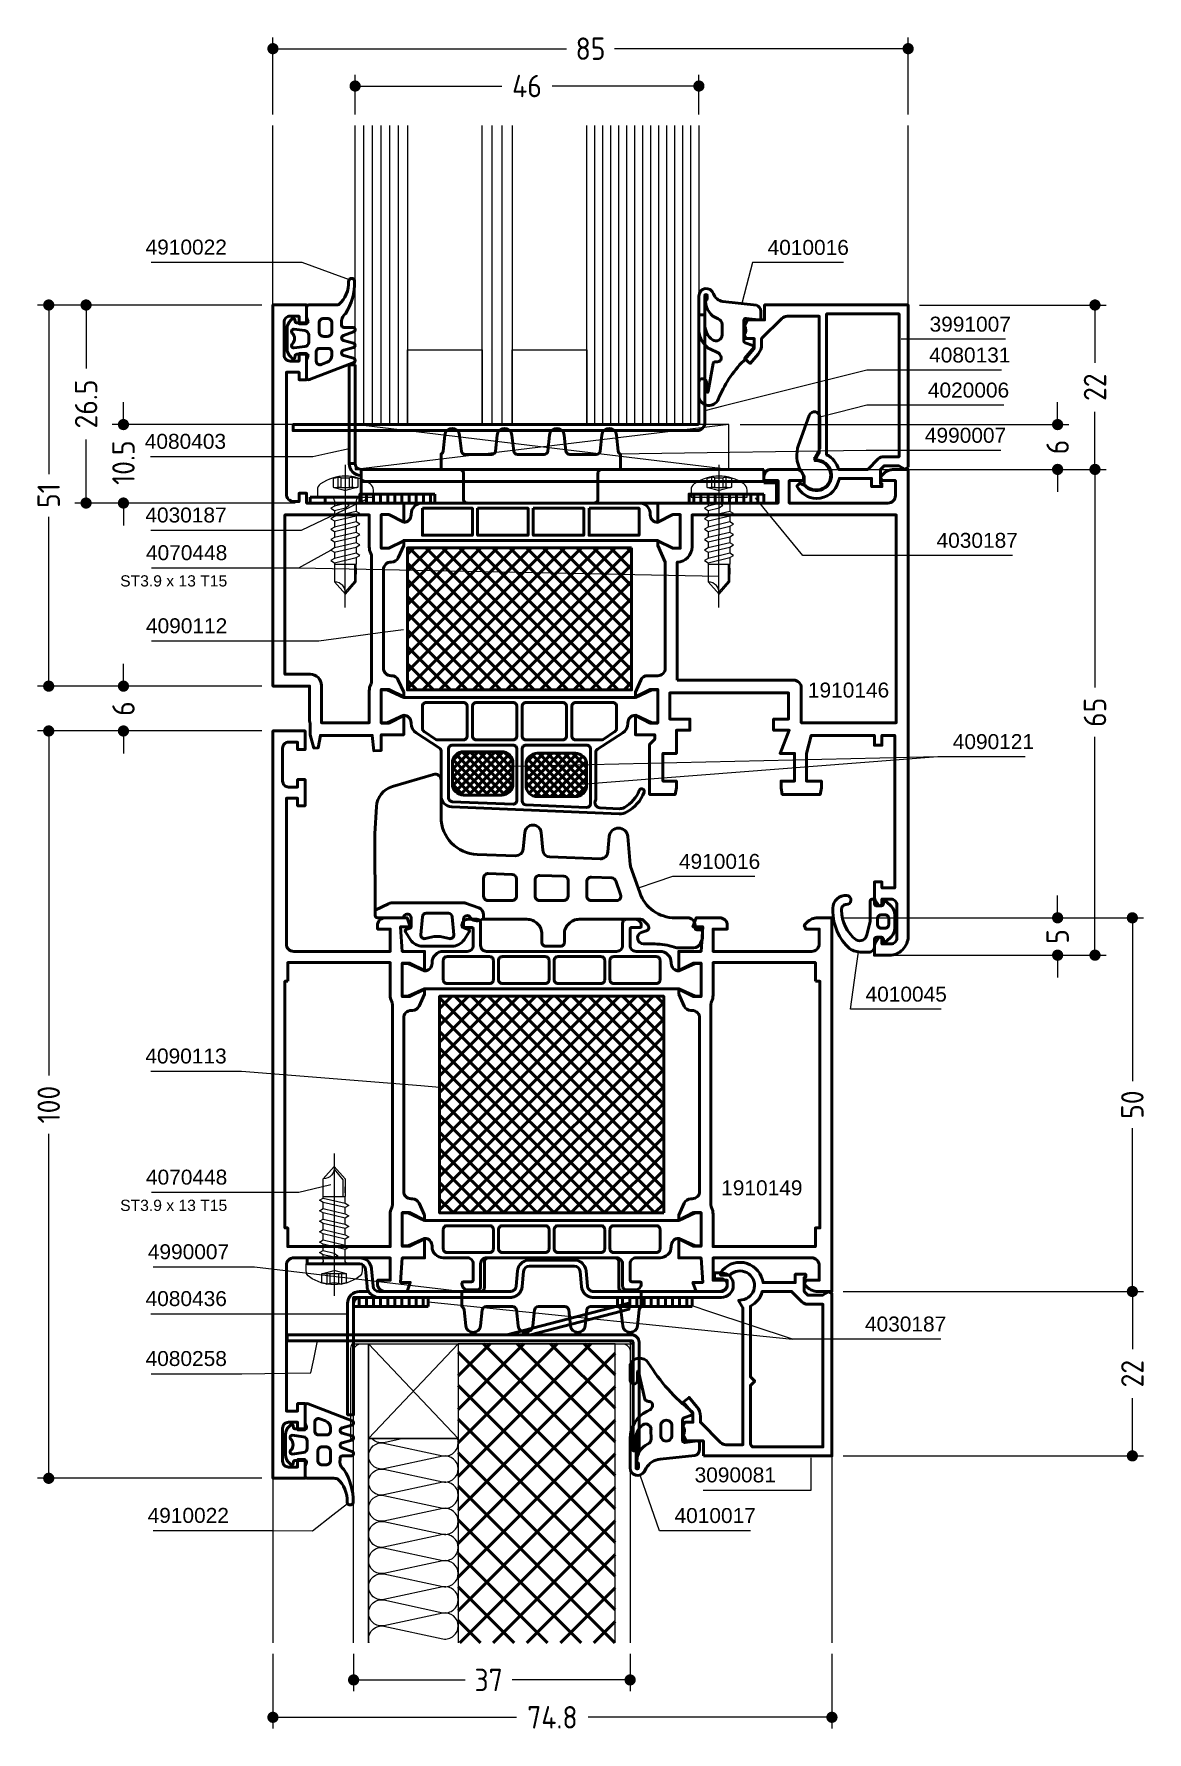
# Model space of a CAD drawing. Header units: millimetres. Extents: x 27 to 176, y 27 to 254.
import ezdxf
from ezdxf.enums import TextEntityAlignment as Align

# ---------------------------------------------------------------- set-up
doc = ezdxf.new("R2010")
doc.units = ezdxf.units.MM
doc.linetypes.add('CENTER', pattern=[50.8, 31.75, -6.35, 6.35, -6.35])
doc.linetypes.add('HIDDEN', pattern=[9.525, 6.35, -3.175])
for name, color, linetype, lineweight in [('AM_5', 3, 'Continuous', 25), ('AM_C', 50, 'Continuous', 50), ('AM_S', 80, 'Continuous', 50), ('Cont2', 2, 'Continuous', 25), ('Cont3', 70, 'Continuous', 18)]:
    doc.layers.add(name, color=color, linetype=linetype, lineweight=lineweight)
doc.styles.add('HBS_DIMTEXTSTYLE', font='isocp.shx')
doc.styles.add('SWISSL', font='swissl.ttf')
doc.dimstyles.new('Konstruktionsschnitt 1-1$0', dxfattribs={"dimscale": 0, "dimtxt": 3, "dimasz": 1.5, "dimexe": 1.5, "dimexo": 1.5, "dimgap": 1.5, "dimtad": 0, "dimdsep": 46, "dimtxsty": 'HBS_DIMTEXTSTYLE', "dimblk": 'PUNKT', "dimcen": 0, "dimclrd": 3, "dimclre": 3, "dimclrt": 2, "dimadec": 1, "dimazin": 2, "dimtfac": 0.7, "dimtofl": 0, "dimtmove": 0, "dimatfit": 3, "dimfxl": 0, "dimtolj": 1, "dimtzin": 0, "dimarcsym": 0})

msp = doc.modelspace()

# ---------------------------------------------------------------- texts
at = {"layer": 'AM_5', "color": 2, "char_height": 2, "attachment_point": 9, "style": 'SWISSL'}
for s, insert in [('1910146', (141.391, 165.481)), ('1910149', (129.787, 98.875))]:
    msp.add_mtext(s, dxfattribs=dict(at, insert=insert))

# ---------------------------------------------------------------- blocks, each defined once
blk = doc.blocks.new('*U4', base_point=(44.3, 186.89))
for points in [[(58.1, 176.39, -0.464411), (56.06, 174.67), (48.14, 176.37, 0.464411), (46.1, 174.64)], [(58.03, 176.89, -0.072565), (58.1, 176.39, -0.464411)], [(46.1, 174.64, 0.464411), (48.14, 172.92), (56.06, 174.62, -0.464411), (58.1, 172.89, -0.464411)], [(58.1, 172.89, -0.464411), (56.06, 171.17), (48.14, 172.87, 0.464411), (46.1, 171.14)], [(46.1, 171.14, 0.464411), (48.14, 169.42), (56.06, 171.12, -0.464411), (58.1, 169.39, -0.464411)], [(58.1, 169.39, -0.464411), (56.06, 167.67), (48.14, 169.37, 0.464411), (46.1, 167.64)], [(46.1, 167.64, 0.464411), (48.14, 165.92), (56.06, 167.62, -0.464411), (58.1, 165.89, -0.464411)], [(58.1, 165.89, -0.464411), (56.06, 164.17), (48.14, 165.87, 0.464411), (46.1, 164.14)], [(46.1, 164.14, 0.464411), (48.14, 162.42), (56.06, 164.12, -0.464411), (58.1, 162.39, -0.464411)], [(58.1, 162.39, -0.464411), (56.06, 160.67), (48.14, 162.37, 0.464411), (46.1, 160.64)], [(46.1, 160.64, 0.464411), (48.14, 158.92), (56.06, 160.62, -0.464411), (58.1, 158.89, -0.464411)], [(58.1, 158.89, -0.464411), (56.06, 157.17), (48.14, 158.87, 0.464411), (46.1, 157.14)], [(46.1, 157.14, 0.464411), (48.14, 155.42), (56.06, 157.12, -0.464411), (58.1, 155.39, -0.464411)], [(58.1, 155.39, -0.464411), (56.06, 153.67), (48.14, 155.37, 0.464411), (46.1, 153.64)], [(46.1, 153.64, 0.464411), (48.14, 151.92), (56.06, 153.62, -0.464411), (58.1, 151.89, -0.464411)], [(58.1, 151.89, -0.464411), (56.06, 150.17), (48.14, 151.87, 0.464411), (46.1, 150.14)], [(46.1, 150.14, 0.085164), (46.2, 149.56)], [(53.46, 149.56), (56.06, 150.12, -0.257837), (57.65, 149.56, -0.464411)]]:
    blk.add_lwpolyline(points, format="xyb")
blk = doc.blocks.new('PUNKT')
at = {"color": 0, "linetype": 'Continuous'}
blk.add_line((-0.5, 0), (-1, 0), dxfattribs=at)
at = {"color": 0, "linetype": 'Continuous', "const_width": 0.5}
blk.add_lwpolyline([(-0.25, 0, 1), (0.25, 0, 1)], format="xyb", close=True, dxfattribs=at)
blk = doc.blocks.new('*D5')
at = {"layer": 'AM_5', "color": 3, "lineweight": -2, "transparency": 16777216}
for p, q in [((69.93, 243.53), (69.93, 248.83)), ((115.93, 243.53), (115.93, 248.83)), ((71.43, 247.33), (89.55, 247.33)), ((114.43, 247.33), (96.3, 247.33))]:
    blk.add_line(p, q, dxfattribs=at)
at = {"layer": 'AM_5', "color": 3, "lineweight": -2, "transparency": 16777216, "xscale": 1.5, "yscale": 1.5, "zscale": 1.5, "rotation": 180}
blk.add_blockref('PUNKT', (69.93, 247.33), dxfattribs=at)
at = {"layer": 'AM_5', "color": 3, "lineweight": -2, "transparency": 16777216, "xscale": 1.5, "yscale": 1.5, "zscale": 1.5}
blk.add_blockref('PUNKT', (115.93, 247.33), dxfattribs=at)
at = {"layer": 'AM_5', "color": 2, "transparency": 16777216, "insert": (92.93, 247.33), "char_height": 3, "attachment_point": 5, "style": 'HBS_DIMTEXTSTYLE'}
blk.add_mtext('\\A1;46', dxfattribs=at)
blk = doc.blocks.new('*D6')
at = {"layer": 'AM_5', "color": 3, "lineweight": -2, "transparency": 16777216}
for p, q in [((58.93, 243.53), (58.93, 253.83)), ((60.43, 252.33), (98.21, 252.33)), ((142.43, 252.33), (104.64, 252.33)), ((143.93, 243.53), (143.93, 253.83))]:
    blk.add_line(p, q, dxfattribs=at)
at = {"layer": 'AM_5', "color": 3, "lineweight": -2, "transparency": 16777216, "xscale": 1.5, "yscale": 1.5, "zscale": 1.5, "rotation": 180}
blk.add_blockref('PUNKT', (58.93, 252.33), dxfattribs=at)
at = {"layer": 'AM_5', "color": 3, "lineweight": -2, "transparency": 16777216, "xscale": 1.5, "yscale": 1.5, "zscale": 1.5}
blk.add_blockref('PUNKT', (143.93, 252.33), dxfattribs=at)
at = {"layer": 'AM_5', "color": 2, "transparency": 16777216, "insert": (101.43, 252.33), "char_height": 3, "attachment_point": 5, "style": 'HBS_DIMTEXTSTYLE'}
blk.add_mtext('\\A1;85', dxfattribs=at)
blk = doc.blocks.new('*D7')
at = {"layer": 'AM_5', "color": 3, "lineweight": -2, "transparency": 16777216}
for p, q in [((38.93, 203.53), (38.93, 205.03)), ((68.43, 202.03), (37.43, 202.03)), ((61.93, 191.53), (37.43, 191.53)), ((38.93, 190.03), (38.93, 188.53))]:
    blk.add_line(p, q, dxfattribs=at)
at = {"layer": 'AM_5', "color": 3, "lineweight": -2, "transparency": 16777216, "xscale": 1.5, "yscale": 1.5, "zscale": 1.5}
for p, rotation in [((38.93, 202.03), 270), ((38.93, 191.53), 90)]:
    blk.add_blockref('PUNKT', p, dxfattribs=dict(at, rotation=rotation))
at = {"layer": 'AM_5', "color": 2, "transparency": 16777216, "insert": (38.93, 196.93), "char_height": 3, "attachment_point": 5, "rotation": 90, "style": 'HBS_DIMTEXTSTYLE'}
blk.add_mtext('\\A1;10.5', dxfattribs=at)
blk = doc.blocks.new('*D8')
at = {"layer": 'AM_5', "color": 3, "lineweight": -2, "transparency": 16777216}
for p, q in [((57.43, 218.03), (32.43, 218.03)), ((33.93, 216.53), (33.93, 209.53)), ((33.93, 193.03), (33.93, 200.03)), ((61.93, 191.53), (32.43, 191.53))]:
    blk.add_line(p, q, dxfattribs=at)
at = {"layer": 'AM_5', "color": 3, "lineweight": -2, "transparency": 16777216, "xscale": 1.5, "yscale": 1.5, "zscale": 1.5}
for p, rotation in [((33.93, 218.03), 90), ((33.93, 191.53), 270)]:
    blk.add_blockref('PUNKT', p, dxfattribs=dict(at, rotation=rotation))
at = {"layer": 'AM_5', "color": 2, "transparency": 16777216, "insert": (33.93, 204.78), "char_height": 3, "attachment_point": 5, "rotation": 90, "style": 'HBS_DIMTEXTSTYLE'}
blk.add_mtext('\\A1;26.5', dxfattribs=at)
blk = doc.blocks.new('*D9')
at = {"layer": 'AM_5', "color": 3, "lineweight": -2, "transparency": 16777216}
for p, q in [((57.43, 218.03), (27.43, 218.03)), ((28.93, 216.53), (28.93, 195.38)), ((28.93, 168.53), (28.93, 189.68)), ((57.43, 167.03), (27.43, 167.03))]:
    blk.add_line(p, q, dxfattribs=at)
at = {"layer": 'AM_5', "color": 3, "lineweight": -2, "transparency": 16777216, "xscale": 1.5, "yscale": 1.5, "zscale": 1.5}
for p, rotation in [((28.93, 218.03), 90), ((28.93, 167.03), 270)]:
    blk.add_blockref('PUNKT', p, dxfattribs=dict(at, rotation=rotation))
at = {"layer": 'AM_5', "color": 2, "transparency": 16777216, "insert": (28.93, 192.53), "char_height": 3, "attachment_point": 5, "rotation": 90, "style": 'HBS_DIMTEXTSTYLE'}
blk.add_mtext('\\A1;51', dxfattribs=at)
blk = doc.blocks.new('*D10')
at = {"layer": 'AM_5', "color": 3, "lineweight": -2, "transparency": 16777216}
for p, q in [((38.93, 168.53), (38.93, 170.03)), ((57.43, 167.03), (37.43, 167.03)), ((57.43, 161.03), (37.43, 161.03)), ((38.93, 159.53), (38.93, 158.03))]:
    blk.add_line(p, q, dxfattribs=at)
at = {"layer": 'AM_5', "color": 3, "lineweight": -2, "transparency": 16777216, "xscale": 1.5, "yscale": 1.5, "zscale": 1.5}
for p, rotation in [((38.93, 167.03), 270), ((38.93, 161.03), 90)]:
    blk.add_blockref('PUNKT', p, dxfattribs=dict(at, rotation=rotation))
at = {"layer": 'AM_5', "color": 2, "transparency": 16777216, "insert": (38.93, 164.03), "char_height": 3, "attachment_point": 5, "rotation": 90, "style": 'HBS_DIMTEXTSTYLE'}
blk.add_mtext('\\A1;6', dxfattribs=at)
blk = doc.blocks.new('*D11')
at = {"layer": 'AM_5', "color": 3, "lineweight": -2, "transparency": 16777216}
for p, q in [((57.43, 161.03), (27.43, 161.03)), ((28.93, 159.53), (28.93, 114.93)), ((28.93, 62.53), (28.93, 107.13)), ((57.43, 61.03), (27.43, 61.03))]:
    blk.add_line(p, q, dxfattribs=at)
at = {"layer": 'AM_5', "color": 3, "lineweight": -2, "transparency": 16777216, "xscale": 1.5, "yscale": 1.5, "zscale": 1.5}
for p, rotation in [((28.93, 161.03), 90), ((28.93, 61.03), 270)]:
    blk.add_blockref('PUNKT', p, dxfattribs=dict(at, rotation=rotation))
at = {"layer": 'AM_5', "color": 2, "transparency": 16777216, "insert": (28.93, 111.03), "char_height": 3, "attachment_point": 5, "rotation": 90, "style": 'HBS_DIMTEXTSTYLE'}
blk.add_mtext('\\A1;100', dxfattribs=at)
blk = doc.blocks.new('*D12')
at = {"layer": 'AM_5', "color": 3, "lineweight": -2, "transparency": 16777216}
for p, q in [((145.43, 218.03), (170.43, 218.03)), ((168.93, 216.53), (168.93, 210.31)), ((168.93, 197.53), (168.93, 203.75)), ((145.43, 196.03), (170.43, 196.03))]:
    blk.add_line(p, q, dxfattribs=at)
at = {"layer": 'AM_5', "color": 3, "lineweight": -2, "transparency": 16777216, "xscale": 1.5, "yscale": 1.5, "zscale": 1.5}
for p, rotation in [((168.93, 218.03), 90), ((168.93, 196.03), 270)]:
    blk.add_blockref('PUNKT', p, dxfattribs=dict(at, rotation=rotation))
at = {"layer": 'AM_5', "color": 2, "transparency": 16777216, "insert": (168.93, 207.03), "char_height": 3, "attachment_point": 5, "rotation": 90, "style": 'HBS_DIMTEXTSTYLE'}
blk.add_mtext('\\A1;22', dxfattribs=at)
blk = doc.blocks.new('*D13')
at = {"layer": 'AM_5', "color": 3, "lineweight": -2, "transparency": 16777216}
for p, q in [((163.93, 203.53), (163.93, 205.03)), ((121.43, 202.03), (165.43, 202.03)), ((128.78, 196.03), (165.43, 196.03)), ((163.93, 194.53), (163.93, 193.03))]:
    blk.add_line(p, q, dxfattribs=at)
at = {"layer": 'AM_5', "color": 3, "lineweight": -2, "transparency": 16777216, "xscale": 1.5, "yscale": 1.5, "zscale": 1.5}
for p, rotation in [((163.93, 202.03), 270), ((163.93, 196.03), 90)]:
    blk.add_blockref('PUNKT', p, dxfattribs=dict(at, rotation=rotation))
at = {"layer": 'AM_5', "color": 2, "transparency": 16777216, "insert": (163.93, 199.03), "char_height": 3, "attachment_point": 5, "rotation": 90, "style": 'HBS_DIMTEXTSTYLE'}
blk.add_mtext('\\A1;6', dxfattribs=at)
blk = doc.blocks.new('*D14')
at = {"layer": 'AM_5', "color": 3, "lineweight": -2, "transparency": 16777216}
for p, q in [((145.43, 196.03), (170.43, 196.03)), ((168.93, 194.53), (168.93, 166.83)), ((168.93, 132.53), (168.93, 160.23)), ((142.93, 131.03), (170.43, 131.03))]:
    blk.add_line(p, q, dxfattribs=at)
at = {"layer": 'AM_5', "color": 3, "lineweight": -2, "transparency": 16777216, "xscale": 1.5, "yscale": 1.5, "zscale": 1.5}
for p, rotation in [((168.93, 196.03), 90), ((168.93, 131.03), 270)]:
    blk.add_blockref('PUNKT', p, dxfattribs=dict(at, rotation=rotation))
at = {"layer": 'AM_5', "color": 2, "transparency": 16777216, "insert": (168.93, 163.53), "char_height": 3, "attachment_point": 5, "rotation": 90, "style": 'HBS_DIMTEXTSTYLE'}
blk.add_mtext('\\A1;65', dxfattribs=at)
blk = doc.blocks.new('*D15')
at = {"layer": 'AM_5', "color": 3, "lineweight": -2, "transparency": 16777216}
for p, q in [((135.23, 136.03), (175.43, 136.03)), ((173.93, 134.53), (173.93, 114.18)), ((173.93, 87.53), (173.93, 107.88)), ((135.23, 86.03), (175.43, 86.03))]:
    blk.add_line(p, q, dxfattribs=at)
at = {"layer": 'AM_5', "color": 3, "lineweight": -2, "transparency": 16777216, "xscale": 1.5, "yscale": 1.5, "zscale": 1.5}
for p, rotation in [((173.93, 136.03), 90), ((173.93, 86.03), 270)]:
    blk.add_blockref('PUNKT', p, dxfattribs=dict(at, rotation=rotation))
at = {"layer": 'AM_5', "color": 2, "transparency": 16777216, "insert": (173.93, 111.03), "char_height": 3, "attachment_point": 5, "rotation": 90, "style": 'HBS_DIMTEXTSTYLE'}
blk.add_mtext('\\A1;50', dxfattribs=at)
blk = doc.blocks.new('*D16')
at = {"layer": 'AM_5', "color": 3, "lineweight": -2, "transparency": 16777216}
for p, q in [((163.93, 137.53), (163.93, 139.03)), ((135.23, 136.03), (165.43, 136.03)), ((140.93, 131.03), (165.43, 131.03)), ((163.93, 129.53), (163.93, 128.03))]:
    blk.add_line(p, q, dxfattribs=at)
at = {"layer": 'AM_5', "color": 3, "lineweight": -2, "transparency": 16777216, "xscale": 1.5, "yscale": 1.5, "zscale": 1.5}
for p, rotation in [((163.93, 136.03), 270), ((163.93, 131.03), 90)]:
    blk.add_blockref('PUNKT', p, dxfattribs=dict(at, rotation=rotation))
at = {"layer": 'AM_5', "color": 2, "transparency": 16777216, "insert": (163.93, 133.53), "char_height": 3, "attachment_point": 5, "rotation": 90, "style": 'HBS_DIMTEXTSTYLE'}
blk.add_mtext('\\A1;5', dxfattribs=at)
blk = doc.blocks.new('*D17')
at = {"layer": 'AM_5', "color": 3, "lineweight": -2, "transparency": 16777216}
for p, q in [((135.23, 86.03), (175.43, 86.03)), ((173.93, 84.53), (173.93, 78.31)), ((173.93, 65.53), (173.93, 71.75)), ((135.23, 64.03), (175.43, 64.03))]:
    blk.add_line(p, q, dxfattribs=at)
at = {"layer": 'AM_5', "color": 3, "lineweight": -2, "transparency": 16777216, "xscale": 1.5, "yscale": 1.5, "zscale": 1.5}
for p, rotation in [((173.93, 86.03), 90), ((173.93, 64.03), 270)]:
    blk.add_blockref('PUNKT', p, dxfattribs=dict(at, rotation=rotation))
at = {"layer": 'AM_5', "color": 2, "transparency": 16777216, "insert": (173.93, 75.03), "char_height": 3, "attachment_point": 5, "rotation": 90, "style": 'HBS_DIMTEXTSTYLE'}
blk.add_mtext('\\A1;22', dxfattribs=at)
blk = doc.blocks.new('*D18')
at = {"layer": 'AM_5', "color": 3, "lineweight": -2, "transparency": 16777216}
for p, q in [((69.73, 37.53), (69.73, 32.55)), ((106.73, 37.53), (106.73, 32.55)), ((71.23, 34.05), (84.65, 34.05)), ((105.23, 34.05), (90.95, 34.05))]:
    blk.add_line(p, q, dxfattribs=at)
at = {"layer": 'AM_5', "color": 3, "lineweight": -2, "transparency": 16777216, "xscale": 1.5, "yscale": 1.5, "zscale": 1.5, "rotation": 180}
blk.add_blockref('PUNKT', (69.73, 34.05), dxfattribs=at)
at = {"layer": 'AM_5', "color": 3, "lineweight": -2, "transparency": 16777216, "xscale": 1.5, "yscale": 1.5, "zscale": 1.5}
blk.add_blockref('PUNKT', (106.73, 34.05), dxfattribs=at)
at = {"layer": 'AM_5', "color": 2, "transparency": 16777216, "insert": (87.8, 34.05), "char_height": 3, "attachment_point": 5, "style": 'HBS_DIMTEXTSTYLE'}
blk.add_mtext('\\A1;37', dxfattribs=at)
blk = doc.blocks.new('*D19')
at = {"layer": 'AM_5', "color": 3, "lineweight": -2, "transparency": 16777216}
for p, q in [((58.93, 37.53), (58.93, 27.55)), ((133.73, 37.53), (133.73, 27.55)), ((60.43, 29.05), (91.53, 29.05)), ((132.23, 29.05), (101.13, 29.05))]:
    blk.add_line(p, q, dxfattribs=at)
at = {"layer": 'AM_5', "color": 3, "lineweight": -2, "transparency": 16777216, "xscale": 1.5, "yscale": 1.5, "zscale": 1.5, "rotation": 180}
blk.add_blockref('PUNKT', (58.93, 29.05), dxfattribs=at)
at = {"layer": 'AM_5', "color": 3, "lineweight": -2, "transparency": 16777216, "xscale": 1.5, "yscale": 1.5, "zscale": 1.5}
blk.add_blockref('PUNKT', (133.73, 29.05), dxfattribs=at)
at = {"layer": 'AM_5', "color": 2, "transparency": 16777216, "insert": (96.33, 29.05), "char_height": 3, "attachment_point": 5, "style": 'HBS_DIMTEXTSTYLE'}
blk.add_mtext('\\A1;74.8', dxfattribs=at)
blk = doc.blocks.new('WS4070448')
at = {"linetype": 'HIDDEN'}
for p, q in [((-0.97, 1.33), (-0.97, 2.72)), ((-0.56, 1.33), (-0.56, 2.61)), ((0.56, 1.33), (0.56, 2.61)), ((0.97, 1.33), (0.97, 2.72))]:
    blk.add_line(p, q, dxfattribs=at)
at = {"linetype": 'CENTER'}
blk.add_line((-0.02, -14.76), (0, 4.3), dxfattribs=at)
for p, q in [((-1.45, -9), (-1.45, -11.36)), ((-1.45, -9), (1.45, -9)), ((1.45, -11.36), (1.45, -9)), ((-1.45, -11.36), (0, -13)), ((0, -13), (1.45, -11.36))]:
    blk.add_line(p, q)
blk.add_lwpolyline([(3.32, 1.75, 0.314856), (-3.32, 1.75, 0.244912), (-3.75, 0.93), (-3.75, 0), (3.75, 0), (3.75, 0.93, 0.244912), (3.32, 1.75, 0.138291)], format="xyb")
at = {"linetype": 'HIDDEN'}
for points in [[(-1.65, 2.56), (-1.65, 1.33)], [(1.65, 2.56), (1.65, 1.33)], [(-1.65, 1.33), (0, 0.89)], [(1.65, 1.33), (0, 0.89)]]:
    blk.add_lwpolyline(points, dxfattribs=at)
for points in [[(-1.95, -1.5), (-1.45, -1.79), (0, -1.44), (0.5, -1.07), (0, -0.87), (-1.45, -1.21)], [(-1.95, -2.9), (-1.45, -3.19), (1.45, -2.5), (1.95, -2.21), (1.45, -1.92), (-1.45, -2.61)], [(-1.95, -4.3), (-1.45, -4.59), (1.45, -3.9), (1.95, -3.61), (1.45, -3.32), (-1.45, -4.01)], [(-1.95, -5.7), (-1.45, -5.99), (1.45, -5.3), (1.95, -5.01), (1.45, -4.72), (-1.45, -5.41)], [(-1.95, -7.1), (-1.45, -7.39), (1.45, -6.7), (1.95, -6.41), (1.45, -6.12), (-1.45, -6.81)], [(-1.95, -8.5), (-1.45, -8.79), (1.45, -8.1), (1.95, -7.81), (1.45, -7.52), (-1.45, -8.21)]]:
    blk.add_lwpolyline(points, close=True)
for points in [[(-1.45, -0.5), (-1.45, -1.21)], [(-1.45, -1.79), (-1.45, -2.21)], [(-1.45, -1.79), (-1.45, -2.61)], [(-1.45, -1.79), (-1.45, -2.61)], [(1.45, -0.5), (1.45, -1.92)], [(-1.45, -3.19), (-1.45, -4.01)], [(1.45, -2.5), (1.45, -3.32)], [(1.45, -3.9), (1.45, -4.72)], [(-1.45, -4.59), (-1.45, -5.41)], [(-1.45, -5.99), (-1.45, -6.81)], [(1.45, -5.3), (1.45, -6.12)], [(1.45, -6.7), (1.45, -7.52)], [(-1.45, -7.39), (-1.45, -8.21)], [(-1.45, -8.79), (-1.45, -9)], [(1.2, -9), (1.2, -11.25), (0.03, -12.65)], [(1.45, -8.1), (1.45, -9)], [(-1.45, -10.19), (-1.45, -11.01)], [(1.45, -9.5), (1.45, -10.32)]]:
    blk.add_lwpolyline(points)
for centre, radius, start, end in [((-1.59, 3.84), 1.28, 267.2848, 298.8872), ((0, 5.49), 2.94, 250.6988, 289.3012), ((1.59, 3.84), 1.28, 241.1128, 272.7152), ((-1.31, 2.49), 1.21, 253.6643, 286.3357), ((0, 11.41), 10.13, 264.4948, 275.5052), ((1.31, 2.49), 1.21, 253.6643, 286.3357)]:
    blk.add_arc(centre, radius, start, end, dxfattribs=at)
for centre, radius, start, end in [((-1.95, -0.5), 0.5, 0, 90), ((1.95, -0.5), 0.5, 90, 180), ((-1.46, -12.83), 1.47, 353.4244, 89.6688)]:
    blk.add_arc(centre, radius, start, end)
blk = doc.blocks.new('*S43')
at = {"layer": 'AM_5', "color": 3}
for p, q in [((42.63, 223.75), (54.77, 223.75)), ((54.77, 223.75), (62.8, 223.75)), ((62.8, 223.75), (66.8, 222.29))]:
    blk.add_line(p, q, dxfattribs=at)
at = {"layer": 'AM_5', "color": 3, "linetype": 'Continuous'}
blk.add_line((66.8, 222.29), (69.14, 221.43), dxfattribs=at)
at = {"layer": 'AM_5', "color": 2, "insert": (52.77, 224.75), "char_height": 2, "attachment_point": 9, "style": 'SWISSL'}
blk.add_mtext('4910022', dxfattribs=at)
blk = doc.blocks.new('*S44')
at = {"layer": 'AM_5', "color": 3}
for p, q in [((42.68, 173.08), (54.82, 173.08)), ((54.82, 173.08), (65.09, 173.08)), ((65.09, 173.08), (73.94, 174.29))]:
    blk.add_line(p, q, dxfattribs=at)
at = {"layer": 'AM_5', "color": 3, "linetype": 'Continuous'}
blk.add_line((73.94, 174.29), (76.42, 174.62), dxfattribs=at)
at = {"layer": 'AM_5', "color": 2, "insert": (52.82, 174.08), "char_height": 2, "attachment_point": 9, "style": 'SWISSL'}
blk.add_mtext('4090112', dxfattribs=at)
blk = doc.blocks.new('*S45')
at = {"layer": 'AM_5', "color": 3, "linetype": 'Continuous'}
blk.add_line((64.49, 184.02), (66.68, 185.23), dxfattribs=at)
at = {"layer": 'AM_5', "color": 3}
for p, q in [((42.67, 182.86), (54.82, 182.86)), ((54.82, 182.86), (62.42, 182.86)), ((62.42, 182.86), (64.49, 184.02))]:
    blk.add_line(p, q, dxfattribs=at)
at = {"layer": 'AM_5', "color": 2, "insert": (52.82, 183.86), "char_height": 2, "attachment_point": 9, "style": 'SWISSL'}
blk.add_mtext('4070448', dxfattribs=at)
blk = doc.blocks.new('ZAHL rechts')
at = {"layer": 'AM_5', "color": 2, "style": 'SWISSL'}
blk.add_attdef('XXX', text='', height=1.5, dxfattribs=at).set_placement((-1.95, -2.5), align=Align.RIGHT)
blk = doc.blocks.new('*S46')
at = {"layer": 'AM_5', "color": 3}
for p, q in [((112.39, 141.55), (110.17, 140.79)), ((114.76, 141.55), (112.39, 141.55)), ((123.42, 141.55), (114.76, 141.55))]:
    blk.add_line(p, q, dxfattribs=at)
at = {"layer": 'AM_5', "color": 3, "linetype": 'Continuous'}
blk.add_line((110.17, 140.79), (107.81, 139.98), dxfattribs=at)
at = {"layer": 'AM_5', "color": 2, "insert": (113.26, 142.55), "char_height": 2, "attachment_point": 7, "style": 'SWISSL'}
blk.add_mtext('4910016', dxfattribs=at)
blk = doc.blocks.new('*S47')
at = {"layer": 'AM_5', "color": 3, "linetype": 'Continuous'}
blk.add_line((64.25, 99.75), (66.68, 100.35), dxfattribs=at)
at = {"layer": 'AM_5', "color": 3}
for p, q in [((42.67, 99.3), (54.82, 99.3)), ((54.82, 99.3), (62.42, 99.3)), ((62.42, 99.3), (64.25, 99.75))]:
    blk.add_line(p, q, dxfattribs=at)
at = {"layer": 'AM_5', "color": 2, "insert": (52.82, 100.3), "char_height": 2, "attachment_point": 9, "style": 'SWISSL'}
blk.add_mtext('4070448', dxfattribs=at)
blk = doc.blocks.new('*S48')
at = {"layer": 'AM_5', "color": 3, "linetype": 'Continuous'}
blk.add_line((66.94, 56.14), (68.92, 57.68), dxfattribs=at)
at = {"layer": 'AM_5', "color": 3}
for p, q in [((64.22, 54.02), (66.94, 56.14)), ((42.9, 54.04), (58.93, 54.04)), ((58.93, 54.04), (64.22, 54.02))]:
    blk.add_line(p, q, dxfattribs=at)
at = {"layer": 'AM_5', "color": 2, "insert": (53.04, 55.04), "char_height": 2, "attachment_point": 9, "style": 'SWISSL'}
blk.add_mtext('4910022', dxfattribs=at)
blk = doc.blocks.new('*S49')
at = {"layer": 'AM_5', "color": 3, "linetype": 'Continuous'}
blk.add_line((64.4, 76.98), (64.9, 79.43), dxfattribs=at)
at = {"layer": 'AM_5', "color": 3}
for p, q in [((42.62, 75.03), (54.77, 75.03)), ((54.77, 75.03), (64.02, 75.13)), ((64.02, 75.13), (64.4, 76.98))]:
    blk.add_line(p, q, dxfattribs=at)
at = {"layer": 'AM_5', "color": 2, "insert": (52.77, 76.03), "char_height": 2, "attachment_point": 9, "style": 'SWISSL'}
blk.add_mtext('4080258', dxfattribs=at)
blk = doc.blocks.new('*S50')
at = {"layer": 'AM_5', "color": 3}
for p, q in [((42.61, 83.05), (54.77, 83.05)), ((54.77, 83.05), (66.43, 83.05))]:
    blk.add_line(p, q, dxfattribs=at)
at = {"layer": 'AM_5', "color": 3, "linetype": 'Continuous'}
blk.add_line((66.43, 83.05), (68.93, 83.05), dxfattribs=at)
at = {"layer": 'AM_5', "color": 2, "insert": (52.77, 84.05), "char_height": 2, "attachment_point": 9, "style": 'SWISSL'}
blk.add_mtext('4080436', dxfattribs=at)
blk = doc.blocks.new('*S51')
at = {"layer": 'AM_5', "color": 3, "linetype": 'Continuous'}
blk.add_line((108.89, 59.11), (108.06, 61.47), dxfattribs=at)
at = {"layer": 'AM_5', "color": 3}
for p, q in [((110.67, 54.02), (108.89, 59.11)), ((122.82, 54.02), (110.67, 54.02))]:
    blk.add_line(p, q, dxfattribs=at)
at = {"layer": 'AM_5', "color": 2, "insert": (112.67, 55.02), "char_height": 2, "attachment_point": 7, "style": 'SWISSL'}
blk.add_mtext('4010017', dxfattribs=at)
blk = doc.blocks.new('*S52')
at = {"layer": 'AM_5', "color": 3, "linetype": 'Continuous'}
blk.add_line((130.95, 61.29), (130.95, 63.79), dxfattribs=at)
at = {"layer": 'AM_5', "color": 3}
for p, q in [((116.52, 59.46), (128.23, 59.46)), ((128.23, 59.46), (130.95, 59.46)), ((130.95, 59.46), (130.95, 61.29))]:
    blk.add_line(p, q, dxfattribs=at)
at = {"layer": 'AM_5', "color": 2, "insert": (126.23, 60.46), "char_height": 2, "attachment_point": 9, "style": 'SWISSL'}
blk.add_mtext('3090081', dxfattribs=at)
blk = doc.blocks.new('*S53')
at = {"layer": 'AM_5', "color": 3}
for p, q in [((42.61, 115.51), (54.74, 115.51)), ((54.74, 115.51), (78.73, 113.59))]:
    blk.add_line(p, q, dxfattribs=at)
at = {"layer": 'AM_5', "color": 3, "linetype": 'Continuous'}
blk.add_line((78.73, 113.59), (81.23, 113.39), dxfattribs=at)
at = {"layer": 'AM_5', "color": 2, "insert": (52.74, 116.51), "char_height": 2, "attachment_point": 9, "style": 'SWISSL'}
blk.add_mtext('4090113', dxfattribs=at)
blk = doc.blocks.new('*S54')
at = {"layer": 'AM_5', "color": 3, "linetype": 'Continuous'}
blk.add_line((136.95, 128.98), (137.3, 131.46), dxfattribs=at)
at = {"layer": 'AM_5', "color": 3}
for p, q in [((136.23, 123.79), (136.95, 128.98)), ((148.36, 123.79), (136.23, 123.79))]:
    blk.add_line(p, q, dxfattribs=at)
at = {"layer": 'AM_5', "color": 2, "insert": (138.23, 124.79), "char_height": 2, "attachment_point": 7, "style": 'SWISSL'}
blk.add_mtext('4010045', dxfattribs=at)
blk = doc.blocks.new('*S55')
at = {"layer": 'AM_5', "color": 3}
for p, q in [((147.9, 157.58), (93.57, 156.34)), ((159.6, 157.58), (147.9, 157.58))]:
    blk.add_line(p, q, dxfattribs=at)
at = {"layer": 'AM_5', "color": 3, "linetype": 'Continuous'}
blk.add_line((93.57, 156.34), (91.08, 156.28), dxfattribs=at)
at = {"layer": 'AM_5', "color": 2, "insert": (149.9, 158.58), "char_height": 2, "attachment_point": 7, "style": 'SWISSL'}
blk.add_mtext('4090121', dxfattribs=at)
blk = doc.blocks.new('*S56')
at = {"layer": 'AM_5', "color": 3}
for p, q in [((123.12, 223.71), (122.32, 220.64)), ((135.27, 223.71), (123.12, 223.71))]:
    blk.add_line(p, q, dxfattribs=at)
at = {"layer": 'AM_5', "color": 3, "linetype": 'Continuous'}
blk.add_line((122.32, 220.64), (121.69, 218.22), dxfattribs=at)
at = {"layer": 'AM_5', "color": 2, "insert": (125.12, 224.71), "char_height": 2, "attachment_point": 7, "style": 'SWISSL'}
blk.add_mtext('4010016', dxfattribs=at)
blk = doc.blocks.new('*S57')
at = {"layer": 'AM_5', "color": 3}
for p, q in [((42.53, 197.76), (54.66, 197.76)), ((54.66, 197.76), (64.27, 197.76)), ((64.27, 197.76), (66.69, 198.3))]:
    blk.add_line(p, q, dxfattribs=at)
at = {"layer": 'AM_5', "color": 3, "linetype": 'Continuous'}
blk.add_line((66.69, 198.3), (69.13, 198.85), dxfattribs=at)
at = {"layer": 'AM_5', "color": 2, "insert": (52.66, 198.76), "char_height": 2, "attachment_point": 9, "style": 'SWISSL'}
blk.add_mtext('4080403', dxfattribs=at)
blk = doc.blocks.new('*S58')
at = {"layer": 'AM_5', "color": 3, "linetype": 'Continuous'}
blk.add_line((117.41, 83.32), (115.03, 84.11), dxfattribs=at)
at = {"layer": 'AM_5', "color": 3}
for p, q in [((128.44, 79.65), (117.41, 83.32)), ((136.15, 79.65), (128.44, 79.65)), ((148.3, 79.65), (136.15, 79.65))]:
    blk.add_line(p, q, dxfattribs=at)
at = {"layer": 'AM_5', "color": 2, "insert": (138.15, 80.65), "char_height": 2, "attachment_point": 7, "style": 'SWISSL'}
blk.add_mtext('4030187', dxfattribs=at)
blk = doc.blocks.new('*U22', base_point=(71.49, 173.45))
for p, q in [((72.66, 173.45), (72.66, 213.45)), ((73.82, 173.45), (73.82, 213.45)), ((74.99, 173.45), (74.99, 213.45)), ((76.16, 173.45), (76.16, 213.45)), ((77.32, 173.45), (77.32, 213.45)), ((89.82, 173.45), (89.82, 213.45)), ((91.16, 173.45), (91.16, 213.45)), ((103.56, 173.45), (103.56, 213.45)), ((104.63, 173.45), (104.63, 213.45)), ((105.7, 173.45), (105.7, 213.45)), ((106.78, 173.45), (106.78, 213.45)), ((107.85, 173.45), (107.85, 213.45)), ((108.92, 173.45), (108.92, 213.45)), ((109.99, 173.45), (109.99, 213.45)), ((111.06, 173.45), (111.06, 213.45)), ((112.13, 173.45), (112.13, 213.45)), ((113.2, 173.45), (113.2, 213.45)), ((114.28, 173.45), (114.28, 213.45)), ((115.35, 173.45), (115.35, 213.45)), ((116.42, 173.45), (116.42, 213.45))]:
    blk.add_line(p, q)
for points in [[(78.49, 213.45), (78.49, 173.45), (71.49, 173.45), (71.49, 213.45)], [(92.49, 213.45), (92.49, 173.45), (88.49, 173.45), (88.49, 213.45)], [(117.49, 213.45), (117.49, 173.45), (102.49, 173.45), (102.49, 213.45)]]:
    blk.add_lwpolyline(points)
for points in [[(88.49, 173.45), (78.49, 173.45), (78.49, 183.45), (88.49, 183.45)], [(102.49, 173.45), (92.49, 173.45), (92.49, 183.45), (102.49, 183.45)]]:
    blk.add_lwpolyline(points, close=True)
blk = doc.blocks.new('*S59')
at = {"layer": 'AM_5', "color": 3}
for p, q in [((145.26, 213.44), (143, 213.44)), ((156.96, 213.44), (145.26, 213.44))]:
    blk.add_line(p, q, dxfattribs=at)
at = {"layer": 'AM_5', "color": 2, "insert": (146.8, 214.44), "char_height": 2, "attachment_point": 7, "style": 'SWISSL'}
blk.add_mtext('3991007', dxfattribs=at)
blk = doc.blocks.new('*S60')
at = {"layer": 'AM_5', "color": 3}
for p, q in [((138.4, 204.62), (134.55, 203.64)), ((156.73, 204.62), (138.4, 204.62))]:
    blk.add_line(p, q, dxfattribs=at)
at = {"layer": 'AM_5', "color": 3, "linetype": 'Continuous'}
blk.add_line((134.55, 203.64), (132.13, 203.02), dxfattribs=at)
at = {"layer": 'AM_5', "color": 2, "insert": (146.57, 205.62), "char_height": 2, "attachment_point": 7, "style": 'SWISSL'}
blk.add_mtext('4020006', dxfattribs=at)
blk = doc.blocks.new('*S61')
at = {"layer": 'AM_5', "color": 3}
for p, q in [((138.38, 209.31), (119.15, 204.49)), ((156.44, 209.31), (138.38, 209.31))]:
    blk.add_line(p, q, dxfattribs=at)
at = {"layer": 'AM_5', "color": 3, "linetype": 'Continuous'}
blk.add_line((119.15, 204.49), (116.73, 203.89), dxfattribs=at)
at = {"layer": 'AM_5', "color": 2, "insert": (146.74, 210.31), "char_height": 2, "attachment_point": 7, "style": 'SWISSL'}
blk.add_mtext('4080131', dxfattribs=at)
blk = doc.blocks.new('*S62')
at = {"layer": 'AM_5', "color": 3}
for p, q in [((62.74, 187.9), (69.39, 191.06)), ((42.59, 187.9), (54.74, 187.9)), ((54.74, 187.9), (62.74, 187.9))]:
    blk.add_line(p, q, dxfattribs=at)
at = {"layer": 'AM_5', "color": 3, "linetype": 'Continuous'}
blk.add_line((69.39, 191.06), (71.65, 192.13), dxfattribs=at)
at = {"layer": 'AM_5', "color": 2, "insert": (52.74, 188.9), "char_height": 2, "attachment_point": 9, "style": 'SWISSL'}
blk.add_mtext('4030187', dxfattribs=at)
blk = doc.blocks.new('*S63')
at = {"layer": 'AM_5', "color": 3, "linetype": 'Continuous'}
blk.add_line((125.08, 190.29), (123.49, 192.22), dxfattribs=at)
at = {"layer": 'AM_5', "color": 3}
for p, q in [((129.83, 184.51), (125.08, 190.29)), ((145.73, 184.51), (129.83, 184.51)), ((157.88, 184.51), (145.73, 184.51))]:
    blk.add_line(p, q, dxfattribs=at)
at = {"layer": 'AM_5', "color": 2, "insert": (147.73, 185.51), "char_height": 2, "attachment_point": 7, "style": 'SWISSL'}
blk.add_mtext('4030187', dxfattribs=at)
blk = doc.blocks.new('*S64')
at = {"layer": 'AM_5', "color": 3, "linetype": 'Continuous'}
blk.add_line((107.93, 198.12), (105.43, 198.08), dxfattribs=at)
at = {"layer": 'AM_5', "color": 3}
for p, q in [((138.3, 198.57), (107.93, 198.12)), ((156.32, 198.57), (138.3, 198.57))]:
    blk.add_line(p, q, dxfattribs=at)
at = {"layer": 'AM_5', "color": 2, "insert": (146.17, 199.57), "char_height": 2, "attachment_point": 7, "style": 'SWISSL'}
blk.add_mtext('4990007', dxfattribs=at)
blk = doc.blocks.new('*S65')
at = {"layer": 'AM_5', "color": 3}
for p, q in [((42.92, 89.32), (55.07, 89.32)), ((55.07, 89.32), (56.46, 89.32)), ((56.46, 89.32), (81.74, 86.33))]:
    blk.add_line(p, q, dxfattribs=at)
at = {"layer": 'AM_5', "color": 3, "linetype": 'Continuous'}
blk.add_line((81.74, 86.33), (84.23, 86.03), dxfattribs=at)
at = {"layer": 'AM_5', "color": 2, "insert": (53.07, 90.32), "char_height": 2, "attachment_point": 9, "style": 'SWISSL'}
blk.add_mtext('4990007', dxfattribs=at)
blk = doc.blocks.new('WI4020006')
at = {"layer": 'AM_C'}
blk.add_lwpolyline([(0.5, 3.55), (-0.19, 2.35, 0.580267), (-0.02, 2.05, -1.597325), (-1.6, -1.28), (-1.6, -0.12), (-2.07, 0.68, -0.221695), (-2.36, 4.05), (-0.92, 8.02, -0.8391), (0.5, 7.77), (0.5, 3.55)], format="xyb", close=True, dxfattribs=at)
blk = doc.blocks.new('WI1910146')
for points in [[(-57.5, 30.2), (-57.5, 29.55), (-59.5, 30.55), (-60.5, 30.55), (-60.5, 26.05), (-59.5, 26.05), (-57.5, 27.05), (-57.5, 24.5), (-60.5, 24.5), (-60.5, 22.4), (-61.5, 22.35), (-61.7, 24.4), (-68.65, 24.4), (-68.94, 22.75), (-69.52, 22.72), (-70, 24.5), (-70, 26), (-70.1, 26.37), (-70.1, 31), (-75, 31), (-75, 82), (-70.5, 82), (-70.5, 79.5), (-71.5, 79.5), (-71.5, 80.5), (-72.7, 80.5, 0.414214), (-73.5, 79.7), (-73.5, 75.3, 0.414214), (-72.7, 74.5), (-71.5, 74.5), (-71.5, 75.5), (-70.5, 75.5), (-70.5, 72), (-71.5, 72), (-71.5, 73), (-73.2, 73), (-73.2, 56.7, 0.414214), (-72.2, 55.7), (-71.5, 55.7), (-71.5, 56.8), (-70.5, 56.8), (-70.5, 55.5), (-57.5, 55.5), (-57.5, 52.95), (-59.5, 53.95), (-60.5, 53.95), (-60.5, 49.45), (-59.5, 49.45), (-57.5, 50.45), (-57.5, 49.8), (-58.23, 48.19, -0.301742), (-59.17, 47.6, 0.422452), (-60.2, 46.6), (-60.2, 33.4, 0.422452), (-59.17, 32.4, -0.301742), (-58.23, 31.81), (-57.5, 30.2)], [(-23.5, 32.4, 0.414214), (-22.5, 33.4), (-22.5, 47.6), (-23.5, 49.8), (-23.5, 50.45), (-21.5, 49.45), (-20.5, 49.45), (-20.5, 53.95), (-21.5, 53.95), (-23.5, 52.95), (-23.5, 55.5), (-7.4, 55.5), (-7.4, 58.5), (-9.3, 58.5), (-9.3, 59, -0.414214), (-8.3, 60), (-5, 60, -0.414214), (-4, 59), (-4, 58.5), (-5.9, 58.5), (-5.9, 55.5), (7.3, 55.5, 0.414214), (8.3, 56.5), (8.3, 58.5), (6.5, 58.5), (6.29, 59.01), (6.69, 59.41, -0.198912), (8.1, 60), (10, 60), (10, -2.5, -0.414214), (7.5, -5), (5.5, -5), (5.5, -3.81, -0.153102), (5.68, -3.24), (6.14, -2.59), (6.5, -2.7), (6.5, -3.5), (7.7, -3.5, 0.414214), (8.5, -2.7), (8.5, 1.7, 0.414214), (7.7, 2.5), (6.5, 2.5), (6.5, 1.7), (6.14, 1.59), (5.68, 2.24, -0.153102), (5.5, 2.81), (5.5, 4.8), (6.5, 4.8), (6.5, 4), (8.2, 4), (8.2, 24.4), (6.5, 24.4), (6.5, 23.1), (5.5, 23.1), (5.5, 24.4), (-2.96, 24.4), (-3.6, 22), (-3.6, 18.3), (-1.6, 18.3), (-1.6, 17.4), (-1.76, 16.5), (-6.84, 16.5), (-7, 17.4), (-7, 18.3), (-5.2, 18.3), (-5.2, 22), (-7.14, 22), (-5.9, 25.1), (-8, 25.1), (-8, 26.6), (-6, 26.6), (-6, 30.1), (-21.9, 30.1), (-21.9, 26.6), (-19.2, 26.6), (-19.2, 25.1), (-21, 25.1), (-21, 22), (-22.8, 22), (-22.8, 18.3), (-21, 18.3), (-21, 17.4), (-21.16, 16.5), (-24.6, 16.5), (-24.6, 23.2), (-23.9, 23.9), (-23.9, 24.5), (-26.5, 24.5), (-26.5, 27.05), (-24.5, 26.05), (-23.5, 26.05), (-23.5, 30.55), (-24.5, 30.55), (-26.5, 29.55), (-26.5, 30.2), (-25.77, 31.81, -0.294108), (-24.86, 32.4), (-23.5, 32.4)], [(-57.5, 52.9, 0.414214), (-56.5, 53.9), (-56.5, 54, -0.414214), (-55, 55.5), (-26, 55.5, -0.414214), (-24.5, 54), (-24.5, 53.9, 0.414214), (-23.5, 52.9), (-23.5, 52.95), (-21.5, 53.95), (-20.5, 53.95), (-20.5, 49.45), (-21.5, 49.45), (-23.5, 50.45), (-23.5, 50.5), (-57.5, 50.5), (-57.5, 50.45), (-59.5, 49.45), (-60.5, 49.45), (-60.5, 53.95), (-59.5, 53.95), (-57.5, 52.95), (-57.5, 52.9)], [(-62.1, 49.65), (-62.1, 53.9), (-73.4, 53.9), (-73.4, 32.6), (-70, 32.6, -0.414214), (-68.5, 31.1), (-68.5, 26.1), (-62.1, 26.1), (-62.1, 30.35, -0.112281), (-61.9, 31.24, 0.112281), (-61.8, 31.67), (-61.8, 48.33, 0.112281), (-61.9, 48.76, -0.112281), (-62.1, 49.65)], [(-20.9, 31.8), (-20.9, 47.6, 0.407087), (-18.9, 49.65), (-18.9, 53.9), (8.4, 53.9), (8.4, 26.1), (-4.3, 26.1), (-4.3, 30.8, 0.414214), (-5.3, 31.8), (-20.9, 31.8)], [(-28.18, 24.75), (-31.57, 22.55, 0.253968), (-31.8, 22.13), (-31.8, 15.77, 0.569247), (-31.23, 14.71), (-28.65, 14.6, 0.139453), (-27.96, 14.77, 0.173382), (-25.98, 17.05, -1), (-25.32, 16.8, -0.173382), (-27.62, 14.16, -0.139453), (-28.68, 13.9), (-51.06, 14.84, -0.401995), (-52.5, 16.34), (-52.5, 22.33, 0.253968), (-52.73, 22.75), (-55.82, 24.75, -0.253968), (-56.5, 26.01), (-56.5, 26.1, 0.414214), (-57.5, 27.1), (-57.5, 27.1), (-57.5, 27.1), (-57.5, 27.1), (-59.7, 26.1), (-60.5, 26.1), (-60.5, 30.5), (-59.7, 30.5), (-57.5, 29.5), (-26.5, 29.5), (-24.3, 30.5), (-23.5, 30.5), (-23.5, 26.1), (-24.3, 26.1), (-26.5, 27.1, 0.414214), (-27.5, 26.1), (-27.5, 26.01, -0.253968), (-28.18, 24.75)], [(-53.19, 23.88), (-54.77, 24.91, -0.253968), (-55, 25.33), (-55, 28.3, -0.414214), (-54.5, 28.8), (-49.5, 28.8, -0.414214), (-49, 28.3), (-49, 24.3, -0.414214), (-49.5, 23.8), (-52.91, 23.8, -0.144993), (-53.19, 23.88)], [(-48.3, 28.3, -0.414214), (-47.8, 28.8), (-42.85, 28.8, -0.414214), (-42.35, 28.3), (-42.35, 24.3, -0.414214), (-42.85, 23.8), (-47.8, 23.8, -0.414214), (-48.3, 24.3), (-48.3, 28.3)], [(-41.65, 28.3), (-41.65, 24.3, 0.414214), (-41.15, 23.8), (-36.2, 23.8, 0.414214), (-35.7, 24.3), (-35.7, 28.3, 0.414214), (-36.2, 28.8), (-41.15, 28.8, 0.414214), (-41.65, 28.3)], [(-30.81, 23.88), (-29.23, 24.91, 0.253968), (-29, 25.33), (-29, 28.3, 0.414214), (-29.5, 28.8), (-34.5, 28.8, 0.414214), (-35, 28.3), (-35, 24.3, 0.414214), (-34.5, 23.8), (-31.09, 23.8, 0.144993), (-30.81, 23.88)], [(-42.87, 15.2), (-51.02, 15.54, -0.401995), (-51.5, 16.04), (-51.5, 22.6, -0.414214), (-51, 23.1), (-42.85, 23.1, -0.414214), (-42.35, 22.6), (-42.35, 15.7, -0.426538), (-42.87, 15.2)], [(-41.17, 15.13), (-33.02, 14.78, 0.426538), (-32.5, 15.28), (-32.5, 22.6, 0.414214), (-33, 23.1), (-41.15, 23.1, 0.414214), (-41.65, 22.6), (-41.65, 15.63, 0.401995), (-41.17, 15.13)]]:
    blk.add_lwpolyline(points, format="xyb", close=True)
for points in [[(-55, 54.8), (-48.3, 54.8), (-48.3, 51.2), (-55, 51.2), (-55, 54.8)], [(-47.6, 54.8), (-40.85, 54.8), (-40.85, 51.2), (-47.6, 51.2), (-47.6, 54.8)], [(-40.15, 54.8), (-33.4, 54.8), (-33.4, 51.2), (-40.15, 51.2), (-40.15, 54.8)], [(-32.7, 54.8), (-26, 54.8), (-26, 51.2), (-32.7, 51.2), (-32.7, 54.8)]]:
    blk.add_lwpolyline(points, close=True)
blk = doc.blocks.new('WI1910149')
for points in [[(20.3, -14.8), (19.57, -13.19, 0.294108), (18.66, -12.6), (18.5, -12.6, -0.414214), (17.5, -11.6), (17.5, 11.6, -0.414214), (18.5, 12.6), (18.66, 12.6, 0.294108), (19.57, 13.19), (20.3, 14.8), (20.3, 15.5), (18.1, 14.5), (17.3, 14.5), (17.3, 18.9), (18.1, 18.9), (20.3, 17.9), (20.3, 20.5), (17.3, 20.5), (17.08, 23.8), (18.39, 23.8), (17.95, 25), (15, 25, 0.414214), (14, 24), (14, 23.5), (15.7, 23.5), (15.7, 20.5), (2.8, 20.5, -0.414214), (1.8, 21.5), (1.8, 41), (3.3, 41), (3.3, 40), (4.3, 40), (4.3, 43.5), (3.3, 43.5), (3.3, 42.5), (2.1, 42.5, -0.414214), (1.3, 43.3), (1.3, 47.7, -0.414214), (2.1, 48.5), (3.3, 48.5), (3.3, 47.5), (4.3, 47.5), (4.3, 50), (0, 50), (0, -50), (4.3, -50), (4.3, -47.5), (3.3, -47.5), (3.3, -48.5), (2.1, -48.5, -0.414214), (1.3, -47.7), (1.3, -43.3, -0.414214), (2.1, -42.5), (3.3, -42.5), (3.3, -43.5), (4.3, -43.5), (4.3, -40), (3.3, -40), (3.3, -41), (1.8, -41), (1.8, -21.5, -0.414214), (2.8, -20.5), (15.7, -20.5), (15.7, -23.5), (14, -23.5), (14, -24, 0.414214), (15, -25), (17.95, -25), (18.39, -23.8), (17.08, -23.8), (17.3, -20.5), (20.3, -20.5), (20.3, -17.9), (18.1, -18.9), (17.3, -18.9), (17.3, -14.5), (18.1, -14.5), (20.3, -15.5), (20.3, -14.8)], [(54.3, 14.8), (54.3, 15.5), (56.5, 14.5), (57.3, 14.5), (57.3, 18.9), (56.5, 18.9), (54.3, 17.9), (54.3, 20.5), (57.3, 20.5), (57.52, 23.8), (56.21, 23.8), (56.65, 25), (59.8, 25, -0.414214), (60.8, 24), (60.8, 23.5), (58.9, 23.5), (58.9, 20.5), (72.1, 20.5, 0.414214), (73.1, 21.5), (73.1, 23.5), (71.3, 23.5), (71.09, 24.01), (71.49, 24.41, -0.198912), (72.9, 25), (74.8, 25), (74.8, -25), (72.9, -25, -0.198912), (71.49, -24.41), (71.09, -24.01), (71.3, -23.5), (73.1, -23.5), (73.1, -21.5, 0.414214), (72.1, -20.5), (58.9, -20.5), (58.9, -23.5), (60.8, -23.5), (60.8, -24, -0.414214), (59.8, -25), (56.65, -25), (56.21, -23.8), (57.52, -23.8), (57.3, -20.5), (54.3, -20.5), (54.3, -17.9), (56.5, -18.9), (57.3, -18.9), (57.3, -14.5), (56.5, -14.5), (54.3, -15.5), (54.3, -14.8), (55.03, -13.19, -0.294108), (55.94, -12.6), (56.1, -12.6, 0.414214), (57.1, -11.6), (57.1, 11.6, 0.414214), (56.1, 12.6), (55.94, 12.6, -0.294108), (55.03, 13.19), (54.3, 14.8)], [(54.3, 17.9), (54.3, 17.95), (56.3, 18.95), (57.3, 18.95), (57.3, 14.45), (56.3, 14.45), (54.3, 15.45), (54.3, 15.5), (20.3, 15.5), (20.3, 15.45), (18.3, 14.45), (17.3, 14.45), (17.3, 18.95), (18.3, 18.95), (20.3, 17.95), (20.3, 17.9, 0.414214), (21.3, 18.9), (21.3, 19, -0.414214), (22.8, 20.5), (26, 20.5, 0.414214), (26.8, 21.3), (26.8, 23.5, 0.414214), (26.6, 23.7), (25.5, 23.7, -0.414214), (25.3, 23.9), (25.3, 24, -0.414214), (26.1, 24.8), (27.3, 24.8, -0.414214), (27.8, 24.3), (27.8, 21.3, 0.414214), (28.6, 20.5), (46, 20.5, 0.414214), (46.8, 21.3), (46.8, 24.3, -0.414214), (47.3, 24.8), (48.5, 24.8, -0.414214), (49.3, 24), (49.3, 23.9, -0.414214), (49.1, 23.7), (48, 23.7, 0.414214), (47.8, 23.5), (47.8, 21.3, 0.414214), (48.6, 20.5), (51.8, 20.5, -0.414214), (53.3, 19), (53.3, 18.9, 0.414214), (54.3, 17.9)], [(2, 16.5), (1.6, 16.5), (1.6, -16.5), (2, -16.5), (2, -19), (15.7, -19), (15.7, -14.65, -0.112281), (15.9, -13.76, 0.112281), (16, -13.33), (16, 13.33, 0.112281), (15.9, 13.76, -0.112281), (15.7, 14.65), (15.7, 19), (2, 19), (2, 16.5)], [(22.8, 16.7), (22.8, 19.3, -0.414214), (23.3, 19.8), (29, 19.8, -0.414214), (29.5, 19.3), (29.5, 16.7, -0.414214), (29, 16.2), (23.3, 16.2, -0.414214), (22.8, 16.7)], [(30.2, 16.7), (30.2, 19.3, -0.414214), (30.7, 19.8), (36.45, 19.8, -0.414214), (36.95, 19.3), (36.95, 16.7, -0.414214), (36.45, 16.2), (30.7, 16.2, -0.414214), (30.2, 16.7)], [(44.4, 16.7, -0.414214), (43.9, 16.2), (38.15, 16.2, -0.414214), (37.65, 16.7), (37.65, 19.3, -0.414214), (38.15, 19.8), (43.9, 19.8, -0.414214), (44.4, 19.3), (44.4, 16.7)], [(45.1, 16.7), (45.1, 19.3, -0.414214), (45.6, 19.8), (51.3, 19.8, -0.414214), (51.8, 19.3), (51.8, 16.7, -0.414214), (51.3, 16.2), (45.6, 16.2, -0.414214), (45.1, 16.7)], [(72.6, 16.5), (73.2, 16.5), (73.2, -16.5), (72.6, -16.5), (72.6, -19), (58.9, -19), (58.9, -14.65, 0.112281), (58.7, -13.76, -0.112281), (58.6, -13.33), (58.6, 13.33, -0.112281), (58.7, 13.76, 0.112281), (58.9, 14.65), (58.9, 19), (72.6, 19), (72.6, 16.5)], [(54.3, -17.9), (54.3, -17.95), (56.3, -18.95), (57.3, -18.95), (57.3, -14.45), (56.3, -14.45), (54.3, -15.45), (54.3, -15.5), (20.3, -15.5), (20.3, -15.45), (18.3, -14.45), (17.3, -14.45), (17.3, -18.95), (18.3, -18.95), (20.3, -17.95), (20.3, -17.9, -0.414214), (21.3, -18.9), (21.3, -19, 0.414214), (22.8, -20.5), (26, -20.5, -0.414214), (26.8, -21.3), (26.8, -23.5, -0.414214), (26.6, -23.7), (25.5, -23.7, 0.414214), (25.3, -23.9), (25.3, -24, 0.414214), (26.1, -24.8), (27.3, -24.8, 0.414214), (27.8, -24.3), (27.8, -21.3, -0.414214), (28.6, -20.5), (46, -20.5, -0.414214), (46.8, -21.3), (46.8, -24.3, 0.414214), (47.3, -24.8), (48.5, -24.8, 0.414214), (49.3, -24), (49.3, -23.9, 0.414214), (49.1, -23.7), (48, -23.7, -0.414214), (47.8, -23.5), (47.8, -21.3, -0.414214), (48.6, -20.5), (51.8, -20.5, 0.414214), (53.3, -19), (53.3, -18.9, -0.414214), (54.3, -17.9)], [(22.8, -16.7), (22.8, -19.3, 0.414214), (23.3, -19.8), (29, -19.8, 0.414214), (29.5, -19.3), (29.5, -16.7, 0.414214), (29, -16.2), (23.3, -16.2, 0.414214), (22.8, -16.7)], [(30.2, -16.7), (30.2, -19.3, 0.414214), (30.7, -19.8), (36.45, -19.8, 0.414214), (36.95, -19.3), (36.95, -16.7, 0.414214), (36.45, -16.2), (30.7, -16.2, 0.414214), (30.2, -16.7)], [(44.4, -16.7, 0.414214), (43.9, -16.2), (38.15, -16.2, 0.414214), (37.65, -16.7), (37.65, -19.3, 0.414214), (38.15, -19.8), (43.9, -19.8, 0.414214), (44.4, -19.3), (44.4, -16.7)], [(45.1, -16.7), (45.1, -19.3, 0.414214), (45.6, -19.8), (51.3, -19.8, 0.414214), (51.8, -19.3), (51.8, -16.7, 0.414214), (51.3, -16.2), (45.6, -16.2, 0.414214), (45.1, -16.7)]]:
    blk.add_lwpolyline(points, format="xyb", close=True)
blk = doc.blocks.new('WI3090081')
for points in [[(-17.2, 22), (-17.2, 20), (-19.5, 20), (-19.9, 19.21, -0.339409), (-19.93, 17.99), (-19.7, 17.5), (-18.6, 17.5), (-18.6, 16.35), (-19.88, 14.82), (-19.12, 14.18), (-18.07, 15.43, 0.176327), (-17.6, 16.71), (-17.6, 17.5), (-14.89, 20.21, -0.198912), (-14.19, 20.5), (-11.9, 20.5), (-11.9, 2.2), (-12.48, 1.19), (-12.04, 1.13, -1.382111), (-13.66, -2.2), (-14.9, -2.2), (-14.9, -2.49, 0.652679), (-9.3, -1.57), (-9.2, -1.2), (-4.9, -1.2), (-4.9, -2.3), (-3.5, -2.3), (-3.5, -1.9), (-3.7, -1.9), (-3.7, 0), (-3.2, 0.5), (-1.25, 0.5), (-0.45, 0.04), (0, 0.3), (0, 22), (-17.2, 22)], [(-10.9, 20.3), (-10.9, 12.58), (-10.32, 12), (-10.9, 11.42), (-10.9, 1.97, -0.213458), (-9.31, 0), (-5.4, 0), (-3.99, 1.41, -0.198912), (-3.28, 1.7), (-1.2, 1.7), (-1.2, 20.8), (-10.63, 20.8), (-10.78, 20.63, 0.179926), (-10.9, 20.3)]]:
    blk.add_lwpolyline(points, format="xyb", close=True)
blk = doc.blocks.new('WI3991007')
for points in [[(0, 0.3), (0, 22), (-19.2, 22), (-19.2, 20), (-21.5, 20), (-21.9, 19.21, -0.339409), (-21.93, 17.99), (-21.7, 17.5), (-20.6, 17.5), (-20.6, 16.35), (-21.88, 14.82), (-21.12, 14.18), (-20.07, 15.43, 0.176327), (-19.6, 16.71), (-19.6, 17.5), (-16.89, 20.21, -0.201449), (-16.18, 20.5), (-11.9, 20.5), (-11.9, 2.2), (-12.48, 1.19), (-12.04, 1.13, -1.373176), (-13.64, -2.22), (-14.47, -1.83), (-14.87, -2.23, 0.274409), (-12.3, -3.9, 0.341999), (-9.3, -1.58), (-9.2, -1.2), (-4.9, -1.2), (-4.9, -2.3), (-3.5, -2.3), (-3.5, -1.9), (-3.7, -1.9), (-3.7, 0), (-3.2, 0.5), (-1.25, 0.5), (-0.45, 0.04), (0, 0.3)], [(-3.99, 1.41), (-5.4, 0), (-9.31, 0, 0.213458), (-10.9, 1.97), (-10.9, 20.8), (-1.2, 20.8), (-1.2, 1.7), (-3.28, 1.7, 0.198912), (-3.99, 1.41)]]:
    blk.add_lwpolyline(points, format="xyb", close=True)
blk = doc.blocks.new('WI4010016')
for points in [[(1.19, 1.96, -0.346133), (1.8, 1.18), (1.8, 0.3, -0.449698), (1.46, 0), (-0.16, 0.2, 0.449698), (-0.5, -0.1), (-0.5, -2.79, 0.315299), (-0.3, -3.07), (0.7, -3.44, -0.548619), (0.81, -3.93), (-0.5, -5.46, 0.104737), (-3.91, -10.66, -0.684728), (-6.5, -10.42), (-6.5, -8.36, -1), (-5.5, -8.36), (-5.5, -9.42, 0.287601), (-5.34, -9.69, 0.156883), (-5.25, -9.53), (-4.59, -5.82, -0.041381), (-4.57, -5.74), (-4.52, -5.69, -0.200274), (-4.31, -5.6), (-4, -5.6, 0.57735), (-3.57, -4.85), (-3.72, -4.58, 0.149451), (-3.85, -4.46), (-5.14, -3.83, -0.069927), (-5.25, -3.76), (-5.51, -3.53, -0.212557), (-6.5, -1.3), (-6.5, 3.2, -0.852431), (-4.55, 3.51, 0.291336), (-3.3, 2.49), (1.19, 1.96)], [(-3.4, -2, -0.612992), (-4.67, -2.65, -0.239931), (-5.7, -0.63), (-5.7, 3.25, -1), (-5.4, 3.25), (-5.4, 2.88, -0.317837), (-5.6, 2.6), (-5.6, 2.51, 0.317975), (-3.93, 0.15, -0.317975), (-3.4, -0.6), (-3.4, -2)]]:
    blk.add_lwpolyline(points, format="xyb", close=True)
blk = doc.blocks.new('WI4010017')
for points in [[(-3.46, 2.42, -0.240056), (-5.37, 3.66), (-5.63, 4.12, 0.767327), (-7.5, 3.62), (-7.5, -0.35, 0.286745), (-5.25, -3.94), (-4.85, -4.14, -0.149451), (-4.72, -4.26), (-4.57, -4.53, -0.57735), (-5, -5.28), (-5.12, -5.28), (-5.16, -5.31, 0.158399), (-5.55, -5.6), (-6.36, -9.28, -0.113567), (-6.42, -9.4, -0.190093), (-6.5, -9.19), (-6.5, -8.12, 1), (-7.5, -8.12), (-7.5, -10.18, 0.009709), (-7.5, -10.22, 0.587918), (-5.07, -10.47, -0.09166), (0.81, -3.93, 0.553622), (0.7, -3.44), (-0.3, -3.07, -0.315299), (-0.5, -2.79), (-0.5, -0.1, -0.449698), (-0.16, 0.2), (1.46, 0, 0.449698), (1.8, 0.3), (1.8, 1.16, 0.354573), (1.17, 1.94), (-3.46, 2.42)], [(-4.7, -0.28, 0.292811), (-5.16, 0.44, -0.290987), (-6.6, 2.71), (-6.6, 2.92), (-6.5, 2.92, 0.414214), (-6.4, 3.02), (-6.4, 3.62, 0.414214), (-6.5, 3.72), (-6.6, 3.72, 0.414214), (-6.7, 3.62), (-6.7, -0.48, 0.244698), (-5.85, -2.12), (-5.8, -2.15, 0.673804), (-4.71, -1.45), (-4.7, -0.28)], [(-1.91, -0.73, 1.006711), (-3.4, -0.73), (-3.4, -2.03, 1.006711), (-1.91, -2.03), (-1.91, -0.73)], [(-1.91, -0.73, 1.006711), (-3.4, -0.73), (-3.4, -2.03, 1.006711), (-1.91, -2.03), (-1.91, -0.73)]]:
    blk.add_lwpolyline(points, format="xyb", close=True)
blk = doc.blocks.new('WI4010045')
blk.add_lwpolyline([(-5.57, 6.28, -0.447387), (-3.69, 7.99, -0.968388), (-3.78, 6.78, 0.42522), (-4.4, 6.18), (-4.4, 6.02, 0.233084), (-2.44, 2.03), (-2.44, 2.03, 0.487038), (-1.02, 2.7), (-0.6, 4.5), (-0.6, 7.2, -1), (0, 7.2), (0, 6.9, 0.414214), (0.3, 6.6), (0.95, 6.6, 0.339454), (1.14, 6.75), (1.23, 7.1, -0.57735), (1.57, 7.19), (2.26, 6.5, -0.198912), (2.7, 5.44), (2.7, 3.56, -0.198912), (2.26, 2.5), (1.57, 1.81, -0.57735), (1.23, 1.9), (1.14, 2.25, 0.339454), (0.95, 2.4), (0.3, 2.4, 0.414214), (0, 2.1), (0, 1.2, -0.414214), (-0.8, 0.4), (-1.72, 0.4, -0.144358), (-3.34, 0.88, -0.211202), (-5.57, 5.91), (-5.57, 6.03, 0.007248), (-5.57, 6.3)], format="xyb")
blk.add_lwpolyline([(0.9, 3.6), (1.4, 3.6, 0.414214), (1.9, 4.1), (1.9, 4.9, 0.414214), (1.4, 5.4), (0.9, 5.4, 0.414214), (0.4, 4.9), (0.4, 4.1, 0.414214), (0.9, 3.6)], format="xyb", close=True)
blk = doc.blocks.new('WI4030187')
h = blk.add_hatch()
h.set_pattern_fill('LINE', color=256, scale=0.3, angle=90)
h.paths.add_polyline_path([(5, 0), (5, 1.2), (-5, 1.2), (-5, 0)])
blk.add_lwpolyline([(5, 1.2), (5, 0), (-5, 0), (-5, 1.2), (5, 1.2)], close=True)
blk = doc.blocks.new('WI4080131')
blk.add_lwpolyline([(0.8, 0.2, -0.414214), (-0.2, -0.8), (-54.3, -0.8), (-54.3, 0), (-0.2, 0, 0.414214), (0, 0.2), (0, 14.7), (0.8, 14.7), (0.8, 0.2)], format="xyb", close=True)
blk = doc.blocks.new('WI4080258')
blk.add_lwpolyline([(0.8, 0.2, -0.414214), (-0.2, -0.8), (-46.3, -0.8), (-46.3, 0), (-0.2, 0, 0.414214), (0, 0.2), (0, 14.7), (0.8, 14.7), (0.8, 0.2)], format="xyb", close=True)
blk.add_lwpolyline([(-13.72, -0.8), (-0.53, -4.23), (-0.74, -5), (-16.9, -0.8)])
blk = doc.blocks.new('WI4080403')
for p, q in [((-56.5, 14), (-56.5, 0.8)), ((-55.7, 14), (-56.5, 14)), ((-55.7, 14), (-55.7, 0.8)), ((-56.5, 0.8), (-55.7, 0.8)), ((-54.9, -1.6), (-54.9, 0)), ((-54.9, 0), (-1, 0)), ((-1, 0), (-1, -1.6)), ((-1, -1.6), (-54.9, -1.6)), ((-54.9, -1.6), (-54.9, -4.5)), ((-1, -1.8), (-1, -1.6)), ((0.7, -1.8), (-1, -1.8)), ((0.7, -1.8), (0.7, -4.5)), ((-61.7, -3.7), (-61.7, -4.5)), ((-59.7, -3.7), (-61.7, -3.7)), ((-61.7, -4.5), (-59.7, -4.5)), ((-59.7, -4.5), (-59.7, -3.7)), ((-54.9, -3.7), (-59.7, -3.7)), ((-59.7, -4.5), (-54.9, -4.5)), ((-54.9, -4.5), (0.7, -4.5))]:
    blk.add_line(p, q)
for radius in [1.6, 0.8]:
    blk.add_arc((-54.9, 0.8), radius, 180, 270)
blk = doc.blocks.new('WI4080436')
blk.add_lwpolyline([(-26.97, 0.4, 0.004374), (-27, 0.42, 0.009393), (-27.04, 0.45, 0.008732), (-27.08, 0.48, 0.006678), (-27.11, 0.5, 0.005796), (-27.14, 0.53, 0.003775), (-27.17, 0.54, 0.00446), (-27.21, 0.56, 0.004745), (-27.24, 0.58, 0.004746), (-27.27, 0.6, 0.005446), (-27.31, 0.62, 0.006611), (-27.35, 0.64, 0.007175), (-27.39, 0.66, 0.007951), (-27.43, 0.68, 0.006443), (-27.47, 0.7, 0.006656), (-27.51, 0.71, 0.007901), (-27.55, 0.72, 0.007046), (-27.58, 0.73, 0.005573), (-27.62, 0.74, 0.006095), (-27.65, 0.75, 0.006961), (-27.7, 0.76, 0.006263), (-27.73, 0.77, 0.005895), (-27.77, 0.78, 0.004888), (-27.81, 0.78, 0.004858), (-27.85, 0.79, 0.005749), (-27.88, 0.79, 0.006349), (-27.92, 0.8, 0.006609), (-27.96, 0.8, 0.006539), (-28, 0.8, 0.006195), (-28.04, 0.8), (-48.2, 0.8, -0.414214), (-49, 1.6), (-49, 16.5), (-49.8, 16.5), (-49.8, 1.6, 0.414214), (-48.2, 0), (-46.99, 0, 0.109506), (-47.19, -0.66), (-47.4, -2.97, -0.388866), (-48.19, -3.7), (-55.2, -3.7), (-55.2, -4.5), (-48.19, -4.5, 0.388866), (-46.6, -3.04), (-46.4, -0.73, -0.388866), (-45.6, 0), (-28.04, 0, -0.031191), (-27.94, -0.01, -0.032117), (-27.84, -0.03, -0.034113), (-27.74, -0.06, -0.033448), (-27.64, -0.11, -0.033036), (-27.55, -0.17, -0.034054), (-27.47, -0.24, -0.033669), (-27.4, -0.32, -0.0353), (-27.34, -0.41, -0.035248), (-27.29, -0.51, -0.034082), (-27.26, -0.62, -0.035248), (-27.24, -0.73), (-27.06, -2.74, 0.009909), (-27.06, -2.8, 0.007889), (-27.05, -2.86, 0.008695), (-27.04, -2.91, 0.00948), (-27.03, -2.97, 0.009796), (-27.01, -3.03, 0.009634), (-27, -3.08, 0.009059), (-26.97, -3.14, 0.316051), (-25.47, -4.2), (-19.48, -4.2, 0.316051), (-17.98, -3.14, 0.010145), (-17.96, -3.08, 0.008062), (-17.94, -3.03, 0.008782), (-17.92, -2.97, 0.009483), (-17.91, -2.92, 0.009718), (-17.9, -2.86, 0.009471), (-17.89, -2.8, 0.008803), (-17.89, -2.74), (-17.71, -0.73, -0.025271), (-17.7, -0.65, -0.025635), (-17.68, -0.57, -0.025685), (-17.65, -0.49, -0.025804), (-17.62, -0.42, -0.025802), (-17.57, -0.35, -0.024503), (-17.53, -0.29, -0.024568), (-17.47, -0.23, -0.024904), (-17.41, -0.18, -0.025509), (-17.35, -0.13, -0.025192), (-17.28, -0.09, -0.046587), (-17.13, -0.03, -0.024117), (-17.06, -0.01, -0.023804), (-16.99, 0, -0.023114), (-16.91, 0), (0.2, 0, -0.414214), (1, -0.8), (1, -0.9, -0.414214), (0.2, -1.7), (-0.7, -1.7), (-0.7, -2.5), (0.2, -2.5, 0.414214), (1.8, -0.9), (1.8, -0.8, 0.414214), (0.2, 0.8), (-16.91, 0.8, 0.006823), (-16.95, 0.8, 0.006631), (-16.99, 0.8, 0.006434), (-17.04, 0.8, 0.006371), (-17.08, 0.79, 0.006494), (-17.12, 0.79, 0.006197), (-17.16, 0.78, 0.006224), (-17.2, 0.77, 0.00638), (-17.24, 0.77, 0.006071), (-17.28, 0.76, 0.005434), (-17.32, 0.75, 0.005653), (-17.36, 0.74, 0.007587), (-17.4, 0.72, 0.009381), (-17.44, 0.71, 0.008193), (-17.49, 0.69, 0.00629), (-17.53, 0.68, 0.006974), (-17.57, 0.66, 0.005712), (-17.61, 0.64, 0.00638), (-17.65, 0.62, 0.005872), (-17.68, 0.6, 0.006229), (-17.72, 0.58, 0.00628), (-17.76, 0.55, 0.007), (-17.8, 0.53, 0.00673), (-17.84, 0.5, 0.005989), (-17.87, 0.48, 0.008282), (-17.91, 0.45, 0.009345), (-17.94, 0.42, 0.006288), (-17.98, 0.4, 0.191525), (-18.51, -0.66), (-18.68, -2.67, -0.388765), (-19.48, -3.4), (-25.47, -3.4, -0.388765), (-26.27, -2.67), (-26.44, -0.66, 0.191525), (-26.97, 0.4)], format="xyb", close=True)
blk.add_arc((-45.6, -0.8), 1.6, 90, 150)
blk = doc.blocks.new('WI4090112')
h = blk.add_hatch()
h.set_pattern_fill('ANSI37', color=256, scale=0.5)
h.paths.add_polyline_path([(30, 0), (30, 19), (0, 19), (0, 0)])
blk.add_lwpolyline([(30, 19), (0, 19), (0, 0), (30, 0), (30, 19)], close=True)
blk = doc.blocks.new('WI4090113')
h = blk.add_hatch()
h.set_pattern_fill('ANSI37', color=256, scale=0.5)
h.paths.add_polyline_path([(30, 0), (30, 29), (0, 29), (0, 0)])
blk.add_lwpolyline([(30, 0), (0, 0), (0, 29), (30, 29), (30, 0)], close=True)
blk = doc.blocks.new('WI4090121')
h = blk.add_hatch()
h.set_pattern_fill('ANSI37', color=256, scale=0.25, style=0)
h.paths.add_polyline_path([(-1.5, 0), (-6.6, 0, 0.414214), (-8.1, -1.5), (-8.1, -4.3, 0.414214), (-6.6, -5.8), (-1.5, -5.8, 0.414214), (0, -4.3), (0, -1.5, 0.414214)])
blk.add_lwpolyline([(-1.5, -5.8), (-6.6, -5.8, -0.414214), (-8.1, -4.3), (-8.1, -1.5, -0.414214), (-6.6, 0), (-1.5, 0, -0.414214), (0, -1.5), (0, -4.3, -0.414214), (-1.5, -5.8)], format="xyb", close=True)
blk = doc.blocks.new('WI4910016')
for points in [[(-1.14, 14.88, -0.315299), (1.01, 17.57), (6.47, 19.19, -0.501311), (7.5, 18.42), (7.5, 13.47, 0.404026), (12.33, 8.48), (17.48, 8.3, 0.39896), (18.51, 9.21), (18.7, 11.4, -0.916331), (20.9, 11.4), (21.1, 9.05, 0.378866), (22.06, 8.14), (28.79, 7.9, 0.39896), (29.83, 8.81), (30, 10.86, -0.916331), (32.5, 10.86), (32.82, 7.12, 0.061163), (32.87, 6.88), (34.08, 3.37, 0.320103), (38.81, 0), (40.5, 0, -0.414214), (41.5, -1), (41.5, -1.4, 0.414214), (41.7, -1.6), (42.2, -1.6, -0.414214), (42.5, -1.9), (42.5, -2.5, -0.100695), (42.42, -2.89), (42.21, -3.39, -0.300966), (41.29, -4), (39.06, -4, -0.08392), (38.73, -3.94, 0.08392), (36.1, -3.5), (34.6, -3.5, -0.814201), (34.28, -1.97), (34.95, -1.76, 0.566135), (35.15, -0.93), (34.57, -0.35, 0.198912), (34.21, -0.2), (26, -0.2, 0.414214), (24, -2.2), (24, -3.3, -0.414214), (23.5, -3.8), (21.5, -3.8, -0.414214), (21, -3.3), (21, -2.2, 0.414214), (19, -0.2), (13, -0.2, -0.346717), (11.52, -0.08, -0.095559), (11.45, 0.01, 0.800908), (10.5, -0.2), (10.5, -1.19, 0.315299), (10.63, -1.38), (11.17, -1.57, -0.477801), (11.27, -1.86), (10.59, -2.95, -0.244698), (8.95, -3.8), (5.05, -3.8, -0.244698), (3.41, -2.95), (2.73, -1.86), (2.73, -1.86, -0.477801), (2.83, -1.57), (3.37, -1.38, 0.315299), (3.5, -1.19), (3.5, 0, 0.824158), (2.54, 0.19, -0.305615), (2.26, 0), (-1, 0, -0.414214), (-1.3, 0.3), (-1.36, 11.22)], [(13.2, 2.9), (13.2, 5.32, -0.424475), (13.82, 5.92), (17.02, 5.81, -0.404026), (17.6, 5.21), (17.6, 2.9, -0.414214), (17, 2.3), (13.8, 2.3, -0.414214)], [(20.1, 2.9), (20.1, 5.08, -0.424475), (20.72, 5.68), (23.92, 5.57, -0.404026), (24.5, 4.97), (24.5, 2.9, -0.414214), (23.9, 2.3), (20.7, 2.3, -0.414214)], [(30.97, 2.3), (27.6, 2.3, -0.414214), (27, 2.9), (27, 4.84, -0.424475), (27.62, 5.44), (30.35, 5.34, -0.310508), (30.9, 4.94), (31.53, 3.1, -0.515034)], [(4.8, -2.26), (4.8, -2.26, 0.50777), (5.41, -2.79, -0.180982), (8.59, -2.79, 0.50777), (9.2, -2.26), (8.99, 0.14, 0.388879), (8.49, 0.6), (5.51, 0.6, 0.388879), (5.01, 0.14)]]:
    blk.add_lwpolyline(points, format="xyb", close=True)
blk.add_lwpolyline([(-1.3, 1), (0.49, 1.89, -0.116434), (0.94, 2), (10.61, 2, -0.087489), (10.78, 1.97), (12.54, 1.33, -0.315299), (13.2, 0.39), (13.2, -0.2)], format="xyb")
blk = doc.blocks.new('WI4910022')
blk.add_line((0.3, 0), (0.3, 0))
blk.add_line((0.3, 0), (0.3, 0))
blk.add_lwpolyline([(0, -7.38), (0, -9.7, 0.537715), (0.42, -9.98), (6.32, -7.68, 0.71283), (6.28, -7.11), (4.98, -6.76, -0.767327), (4.98, -6.04), (6.28, -5.69, 0.767327), (6.28, -5.11), (4.96, -4.76, -0.767327), (4.96, -4.08), (6.28, -3.59, 0.876976), (6.2, -3), (5, -3, -0.414214), (4.7, -2.7), (4.7, -2.48, -0.288751), (5.2, -1.18, 0.150709), (6.44, 3.17, 1.016945), (5.64, 3.15, -0.221064), (4.33, 0.05, -0.039181), (3.7, 0), (0.3, 0, 0.414214), (0, -0.3), (0, -1.62), (0.19, -2.13, -0.520567), (0, -2.4), (-1.33, -2.4, -0.36397), (-1.53, -2.23), (-1.58, -1.97, 0.594937), (-1.91, -1.85), (-2.12, -2.05, 0.208), (-2.6, -3.15), (-2.6, -5.85, 0.208), (-2.12, -6.95), (-1.91, -7.15, 0.594937), (-1.58, -7.03), (-1.53, -6.77, -0.36397), (-1.33, -6.6), (0, -6.6, -0.520567), (0.19, -6.87), (0, -7.38)], format="xyb")
blk.add_lwpolyline([(0, -7.38), (0, -9.7, 0.537715), (0.42, -9.98), (6.32, -7.68, 0.71283), (6.28, -7.11), (4.98, -6.76, -0.767327), (4.98, -6.04), (6.28, -5.69, 0.767327), (6.28, -5.11), (4.96, -4.76, -0.767327), (4.96, -4.08), (6.28, -3.59, 0.876976), (6.2, -3), (5, -3, -0.414214), (4.7, -2.7), (4.7, -2.48, -0.288751), (5.2, -1.18, 0.150709), (6.44, 3.17, 1.016945), (5.64, 3.15, -0.221064), (4.33, 0.05, -0.039181), (3.7, 0), (0.3, 0, 0.414214), (0, -0.3), (0, -1.62), (0.19, -2.13, -0.520567), (0, -2.4), (-1.33, -2.4, -0.36397), (-1.53, -2.23), (-1.58, -1.97, 0.594937), (-1.91, -1.85), (-2.12, -2.05, 0.208), (-2.6, -3.15), (-2.6, -5.85, 0.208), (-2.12, -6.95), (-1.91, -7.15, 0.594937), (-1.58, -7.03), (-1.53, -6.77, -0.36397), (-1.33, -6.6), (0, -6.6, -0.520567), (0.19, -6.87), (0, -7.38)], format="xyb")
for points in [[(2.3, -4.2, -0.414214), (1.7, -3.6), (1.7, -2.4, -0.414214), (2.3, -1.8), (2.8, -1.8, -0.414214), (3.4, -2.4), (3.4, -3.6, -0.414214), (2.8, -4.2)], [(2.3, -4.2, -0.414214), (1.7, -3.6), (1.7, -2.4, -0.414214), (2.3, -1.8), (2.8, -1.8, -0.414214), (3.4, -2.4), (3.4, -3.6, -0.414214), (2.8, -4.2)], [(0.3, -4.98, -0.378866), (-0.23, -5.57), (-1.66, -5.75, -0.717695), (-1.91, -5.24, 0.421053), (-1.91, -3.76, -0.717695), (-1.66, -3.25), (-0.23, -3.43, -0.378866), (0.3, -4.02), (0.3, -4.98)], [(0.3, -4.98, -0.378866), (-0.23, -5.57), (-1.66, -5.75, -0.717695), (-1.91, -5.24, 0.421053), (-1.91, -3.76, -0.717695), (-1.66, -3.25), (-0.23, -3.43, -0.378866), (0.3, -4.02), (0.3, -4.98)], [(1.98, -7.97, -0.527791), (1.3, -7.51), (1.3, -6.3, -0.414214), (1.8, -5.8), (2.9, -5.8, -0.414214), (3.4, -6.3), (3.4, -6.73, -0.30908), (2.76, -7.67)], [(1.98, -7.97, -0.527791), (1.3, -7.51), (1.3, -6.3, -0.414214), (1.8, -5.8), (2.9, -5.8, -0.414214), (3.4, -6.3), (3.4, -6.73, -0.30908), (2.76, -7.67)]]:
    blk.add_lwpolyline(points, format="xyb", close=True)
blk = doc.blocks.new('WI4990007')
blk.add_lwpolyline([(23.49, 9.1, 0.900404), (21.51, 9.1), (21.28, 6.95, -0.383864), (20.78, 6.5), (17.22, 6.5, -0.383864), (16.72, 6.95), (16.49, 9.1, 0.900404), (14.51, 9.1), (14.28, 6.95, -0.383864), (13.78, 6.5), (10.22, 6.5, -0.383864), (9.72, 6.95), (9.49, 9.1, 0.900404), (7.51, 9.1), (7.28, 6.95, -0.383864), (6.78, 6.5), (3.22, 6.5, -0.383864), (2.72, 6.95), (2.49, 9.1, 0.900404), (0.51, 9.1), (0.28, 6.95, -0.259042), (0, 6.55), (0, 4.5), (2.5, 4.5, -0.414214), (3, 4), (3, 0.5, 0.414214), (3.5, 0), (20.5, 0, 0.414214), (21, 0.5), (21, 4, -0.414214), (21.5, 4.5), (24, 4.5), (24, 6.55, -0.259042), (23.72, 6.95), (23.49, 9.1)], format="xyb", close=True)

# ---------------------------------------------------------------- dimensions: what is measured, and where the dimension line sits
at = {"layer": 'AM_5'}
for base, p1, p2, picture, middle in [((58.926, 252.33), (143.926, 242.03), (58.926, 242.03), '*D6', (101.426, 252.33)), ((115.926, 247.33), (69.926, 242.03), (115.926, 242.03), '*D5', (92.926, 247.33))]:
    dim = msp.add_linear_dim(base=base, p1=p1, p2=p2, dimstyle='Konstruktionsschnitt 1-1$0', override={"dimscale": 1}, dxfattribs=at)
    dim.commit()
    dim.dimension.update_dxf_attribs({"geometry": picture, "text_midpoint": middle})
for base, p1, p2, angle, picture, middle in [((28.926, 167.031), (58.926, 218.031), (58.926, 167.031), 90, '*D9', (28.926, 192.531)), ((168.926, 196.031), (143.926, 218.031), (143.926, 196.031), 90, '*D12', (168.926, 207.031)), ((38.926, 202.03), (63.426, 191.531), (69.926, 202.03), 90, '*D7', (38.926, 196.931)), ((163.926, 196.031), (119.93, 202.03), (127.276, 196.031), 90, '*D13', (163.926, 199.031)), ((168.926, 131.031), (143.926, 196.031), (141.426, 131.031), 90, '*D14', (168.926, 163.531)), ((38.926, 161.031), (58.926, 167.031), (58.926, 161.031), 90, '*D10', (38.926, 164.031)), ((28.926, 61.031), (58.926, 161.031), (58.926, 61.031), 90, '*D11', (28.926, 111.031)), ((133.726, 29.046), (58.926, 39.026), (133.726, 39.026), 0, '*D19', (96.326, 29.046)), ((106.726, 34.046), (69.726, 39.026), (106.726, 39.026), 0, '*D18', (87.802, 34.046))]:
    dim = msp.add_linear_dim(base=base, p1=p1, p2=p2, angle=angle, dimstyle='Konstruktionsschnitt 1-1$0', override={"dimscale": 1}, dxfattribs=at)
    dim.commit()
    dim.dimension.update_dxf_attribs({"geometry": picture, "text_midpoint": middle, "dimtype": 160})
for base, p1, p2, picture, middle in [((33.926, 191.531), (58.926, 218.031), (63.426, 191.531), '*D8', (33.926, 204.781)), ((163.926, 136.031), (139.426, 131.031), (133.726, 136.031), '*D16', (163.926, 133.531)), ((173.926, 136.031), (133.726, 86.031), (133.726, 136.031), '*D15', (173.926, 111.031)), ((173.926, 64.03), (133.726, 86.031), (133.726, 64.03), '*D17', (173.926, 75.031))]:
    dim = msp.add_linear_dim(base=base, p1=p1, p2=p2, angle=90, dimstyle='Konstruktionsschnitt 1-1$0', override={"dimscale": 1}, dxfattribs=at)
    dim.commit()
    dim.dimension.update_dxf_attribs({"geometry": picture, "text_midpoint": middle})

# ---------------------------------------------------------------- hatches: boundary and pattern name
at = {"layer": 'AM_C'}
h = msp.add_hatch(dxfattribs=at)
h.set_pattern_fill('ANSI37', color=256, style=0)
h.paths.add_polyline_path([(83.726, 39.026), (104.726, 39.026), (104.726, 79.026), (83.726, 79.026)])

# ---------------------------------------------------------------- linework, layer by layer
at = {"layer": 'AM_5'}
for p, q in [((62.416, 182.864), (118.613, 181.731)), ((147.904, 157.583), (100.156, 153.873)), ((79.726, 84.631), (128.436, 79.646))]:
    msp.add_line(p, q, dxfattribs=at)
at = {"layer": 'Cont2'}
for p, q in [((71.726, 66.359), (83.726, 79.026)), ((83.726, 66.359), (71.726, 79.026))]:
    msp.add_line(p, q, dxfattribs=at)
msp.add_lwpolyline([(69.926, 196.031), (119.93, 196.031), (119.93, 202.03), (69.926, 202.03)], close=True, dxfattribs=at)
msp.add_lwpolyline([(106.126, 79.426), (70.326, 79.426, 0.4142136), (69.326, 78.426), (69.326, 66.359), (69.726, 66.359), (69.726, 78.026, -0.4142136), (70.726, 79.026), (105.726, 79.026, -0.4142136), (106.726, 78.026), (106.726, 66.359), (107.126, 66.359), (107.126, 78.426, 0.4142136)], format="xyb", close=True, dxfattribs=at)
for points in [[(69.726, 39.026), (69.726, 79.026), (71.726, 79.026), (71.726, 39.026)], [(104.726, 39.026), (104.726, 79.026), (83.726, 79.026), (83.726, 39.026)], [(104.726, 39.026), (104.726, 79.026), (106.726, 79.026), (106.726, 39.026)], [(71.726, 39.026), (71.726, 66.359), (83.726, 66.359), (83.726, 39.026)]]:
    msp.add_lwpolyline(points, dxfattribs=at)
at = {"layer": 'Cont3'}
for p, q in [((58.926, 218.031), (58.926, 242.03)), ((143.926, 218.031), (143.926, 242.03)), ((119.93, 202.03), (69.926, 196.031)), ((119.93, 196.031), (69.926, 202.03)), ((133.726, 64.03), (133.726, 39.026)), ((58.926, 61.031), (58.926, 39.026))]:
    msp.add_line(p, q, dxfattribs=at)
msp.add_lwpolyline([(71.726, 79.026), (83.726, 79.026), (83.726, 66.359), (71.726, 66.359)], close=True, dxfattribs=at)

# ---------------------------------------------------------------- block references
at = {"layer": 'AM_5'}
for name in ['*S43', '*S56', '*S59', '*S61', '*S60', '*S57', '*S64', '*S62', '*S63', '*S45', '*S44', '*S55', '*S46', '*S54', '*S53', '*S47', '*S65', '*S50', '*S58', '*S49', '*S52', '*S51', '*S48']:
    msp.add_blockref(name, (0, 0), dxfattribs=at)
for p in [(54.767, 182.864), (54.767, 99.305)]:
    msp.add_blockref('ZAHL rechts', p, dxfattribs=at).add_auto_attribs({'XXX': 'ST3.9 x 13 T15'})
at = {"layer": 'AM_C'}
for name, p in [('WI4910022', (63.426, 218.031)), ('WI4010016', (122.426, 216.031)), ('WI4080131', (115.926, 202.03)), ('WI4080403', (125.626, 196.031)), ('WI4020006', (131.626, 195.231)), ('WI4990007', (81.426, 191.531)), ('WI4030187', (75.575, 191.531)), ('WI4030187', (119.627, 191.531)), ('WI4090112', (76.926, 166.531)), ('WI4090121', (91.051, 158.25)), ('WI4090121', (100.901, 158.044)), ('WI4910016', (73.926, 136.031)), ('WI4010045', (139.426, 131.031)), ('WI4090113', (81.226, 96.531))]:
    msp.add_blockref(name, p, dxfattribs=at)
at = {"layer": 'AM_C', "xscale": -1, "rotation": 180}
for name, p in [('WI4080436', (118.726, 86.031)), ('WI4990007', (84.226, 90.531)), ('WI4080258', (107.126, 79.426)), ('WI4030187', (74.726, 85.231)), ('WI4030187', (110.035, 85.231)), ('WI4010017', (114.226, 66.03)), ('WI4910022', (63.226, 61.031))]:
    msp.add_blockref(name, p, dxfattribs=at)
at = {"layer": 'AM_S'}
for name, p in [('WI1910146', (133.926, 136.031)), ('WI3991007', (143.926, 196.031)), ('WI1910149', (58.926, 111.031))]:
    msp.add_blockref(name, p, dxfattribs=at)
at = {"layer": 'AM_S', "xscale": -1, "rotation": 180}
msp.add_blockref('WI3090081', (133.726, 86.03), dxfattribs=at)
at = {"layer": 'Cont2'}
for name, p in [('*U22', (69.926, 202.03)), ('WS4070448', (68.626, 192.331)), ('WS4070448', (118.626, 192.331))]:
    msp.add_blockref(name, p, dxfattribs=at)
at = {"layer": 'Cont2', "xscale": -1, "rotation": 180}
msp.add_blockref('WS4070448', (67.126, 89.731), dxfattribs=at)
at = {"layer": 'Cont2', "extrusion": (0, 0, -1), "xscale": -1, "zscale": -1, "rotation": 180}
msp.add_blockref('*U4', (-85.526, 29.026), dxfattribs=at)

msp.set_redraw_order([(e.dxf.handle, doc.entitydb.next_handle()) for e in msp.query("TEXT MTEXT ATTDEF DIMENSION ARC_DIMENSION")])  # texts and dimensions are drawn at this point

doc.saveas('drawing.dxf')
